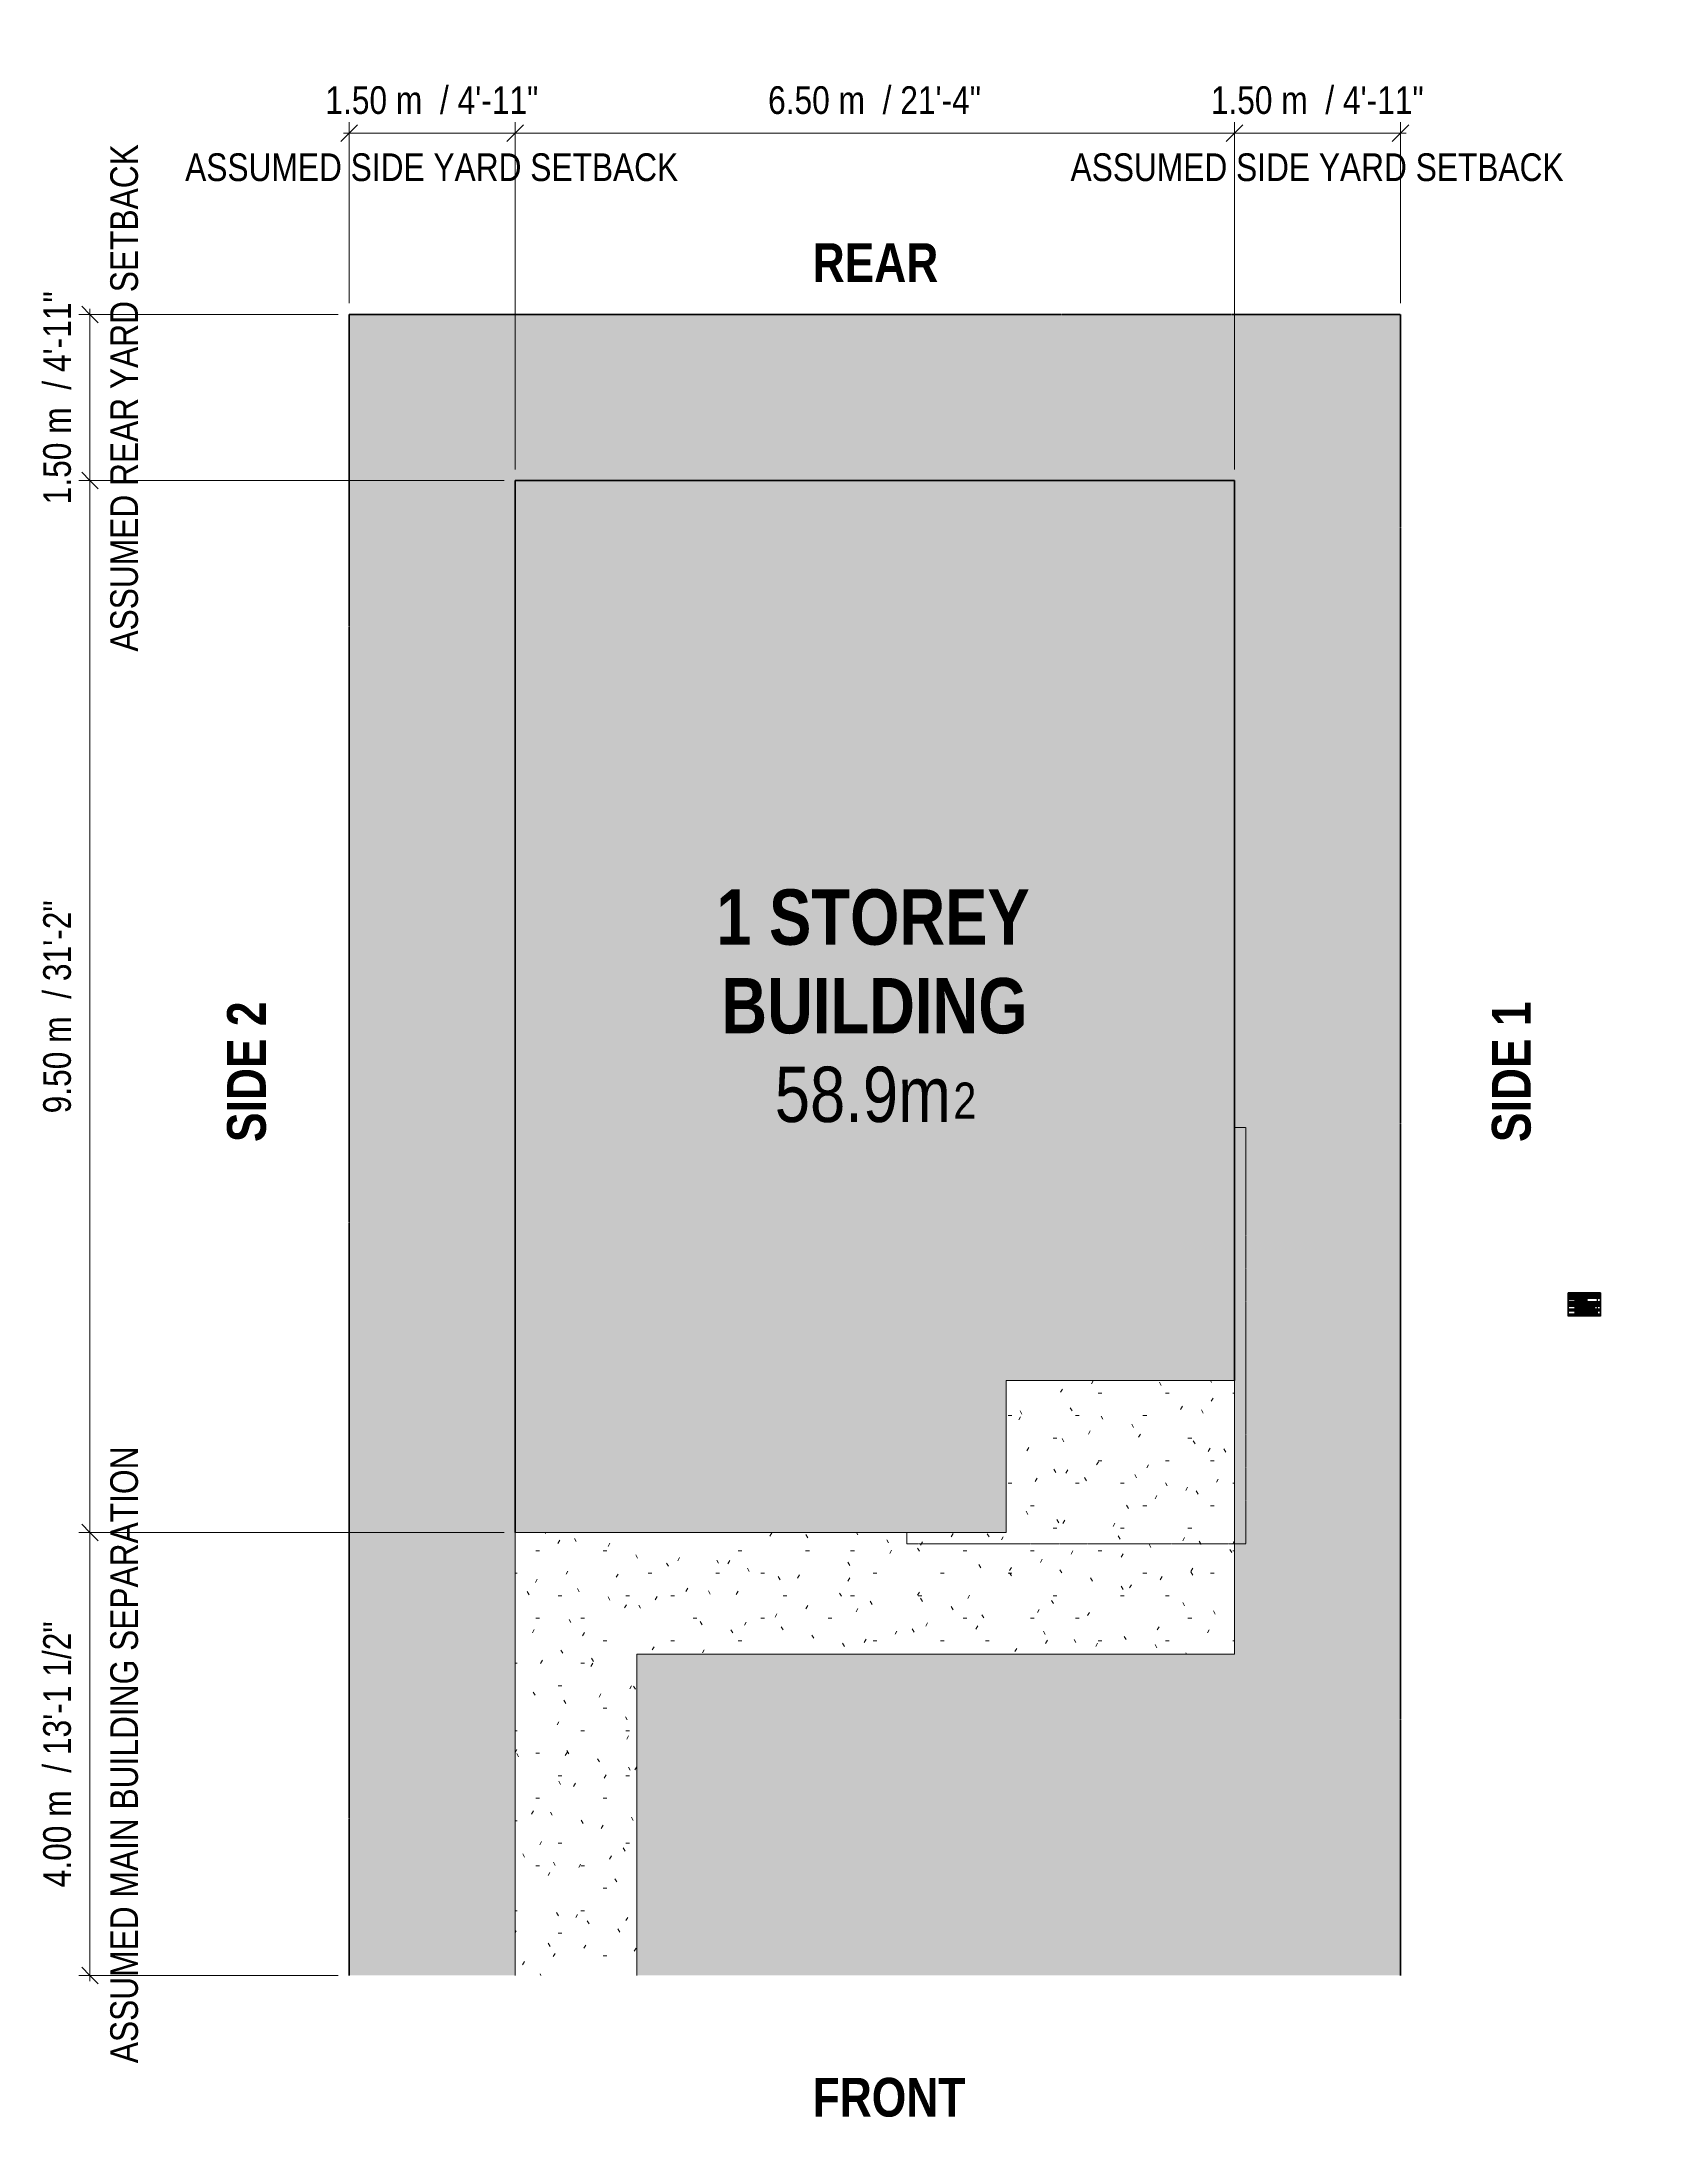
# Model space of a CAD drawing. Header units: millimetres. Extents: x -4868 to 25914, y -4791 to 14033.
# Drawn here: x 11261 to 25914, y -4791 to 14033 of the extents above; entities that cross this region are included whole.
import ezdxf

# ---------------------------------------------------------------- set-up
doc = ezdxf.new("R2010")
doc.units = ezdxf.units.MM
doc.linetypes.add('CMHC_Center - Large', pattern=[18, 9, -3, 3, -3])
doc.linetypes.add('CMHC_Dash - Small', pattern=[2, 1, -1])
for name, color, linetype, lineweight in [('A-ANNO-DIMS', 7, 'Continuous', 9), ('A-ANNO-DIMS-100', 7, 'Continuous', 9), ('A-DETL-GENF', 7, 'Continuous', 18), ('G-ANNO-TEXT', 7, 'Continuous', 9)]:
    doc.layers.add(name, color=color, linetype=linetype, lineweight=lineweight)
doc.layers.add('A-DETL', color=7, linetype='Continuous', lineweight=18, true_color=0x00a600)
doc.styles.add('Arial Narrow_3', font='ARIALN.TTF', dxfattribs={"height": 250})
doc.styles.add('Arial Narrow_4', font='ARIALN.TTF', dxfattribs={"height": 500})
doc.styles.add('Arial Narrow_5', font='ARIALN.TTF', dxfattribs={"height": 324.958529})
doc.styles.add('Arial Narrow_6', font='ARIALN.TTF', dxfattribs={"height": 2})
doc.styles.add('Arial Narrow_B_1', font='ARIALNB.TTF', dxfattribs={"height": 500})
doc.styles.add('Arial Narrow_B_2', font='ARIALNB.TTF', dxfattribs={"height": 350})
doc.styles.add('Arial Narrow_B_3', font='ARIALNB.TTF', dxfattribs={"height": 3.5})
doc.styles.add('Arial Narrow_B_4', font='ARIALNB.TTF', dxfattribs={"height": 2.5})
doc.styles.add('Arial Narrow_B_5', font='ARIALNB.TTF', dxfattribs={"height": 2})
doc.styles.add('Arial Narrow_B_6', font='ARIALNB.TTF', dxfattribs={"height": 1.299834})
doc.dimstyles.new('CMHC_Site', dxfattribs={"dimscale": 304.8, "dimtxt": 255.857743, "dimasz": 0.492126, "dimexe": 0.328084, "dimexo": 0.328084, "dimgap": 0.328084, "dimtad": 1, "dimlfac": 0.001, "dimrnd": 0.01, "dimzin": 0, "dimdsep": 46, "dimtxsty": 'Arial Narrow_3', "dimblk1": 'OBLIQUE', "dimblk2": 'OBLIQUE', "dimsah": 1, "dimcen": 0.09, "dimdle": 0.164042, "dimazin": 0, "dimtfac": 1, "dimtdec": 4, "dimtix": 1, "dimtmove": 0, "dimatfit": 3, "dimfxl": 1, "dimtvp": 1, "dimtolj": 1, "dimtzin": 0, "dimarcsym": 2})
doc.dimstyles.new('CMHC_Site__Black_', dxfattribs={"dimscale": 304.8, "dimtxt": 255.857743, "dimasz": 0.492126, "dimexe": 0.328084, "dimexo": 0.328084, "dimgap": 0.328084, "dimtad": 1, "dimlfac": 0.001, "dimrnd": 0.01, "dimzin": 0, "dimdsep": 46, "dimtxsty": 'Arial Narrow_3', "dimblk1": 'OBLIQUE', "dimblk2": 'OBLIQUE', "dimsah": 1, "dimcen": 0.09, "dimdle": 0.164042, "dimazin": 0, "dimtfac": 1, "dimtdec": 4, "dimtix": 1, "dimtmove": 0, "dimatfit": 3, "dimfxl": 1, "dimtvp": 1, "dimtolj": 1, "dimtzin": 0, "dimarcsym": 2})

# ---------------------------------------------------------------- blocks, each defined once
blk = doc.blocks.new('DIMBLOCK1-ADU-1 - SITE PLAN')
at = {"layer": 'A-ANNO-DIMS-100', "color": 1, "true_color": 0xff0000, "transparency": 16777216}
for p, q in [((14040, 13208), (13965, 13133)), ((13990, 13208), (15590, 13208)), ((14040, 13208), (14040, 13308)), ((14040, 13208), (14115, 13283)), ((14040, 13208), (14040, 11671)), ((15540, 13208), (15465, 13133)), ((15540, 13208), (15540, 13308)), ((15540, 13208), (15615, 13283)), ((15540, 13208), (15540, 10171))]:
    blk.add_line(p, q, dxfattribs=at)
at = {"layer": 'A-ANNO-DIMS-100', "color": 0, "transparency": 16777216, "char_height": 250, "attachment_point": 1, "line_spacing_factor": 0.974696, "style": 'Arial Narrow_3'}
for s, insert, width in [('1.50 m  / 4\'-11"', (13825, 13631), 2314.9), ('ASSUMED SIDE YARD SETBACK', (12558, 13025), 5355.96)]:
    blk.add_mtext(s, dxfattribs=dict(at, insert=insert, width=width))
blk = doc.blocks.new('_Oblique')
at = {"color": 0, "linetype": 'ByBlock', "lineweight": -2}
blk.add_line((-0.5, -0.5), (0.5, 0.5), dxfattribs=at)
blk = doc.blocks.new('DIMBLOCK2-ADU-1 - SITE PLAN')
at = {"layer": 'A-ANNO-DIMS-100', "color": 1, "true_color": 0xff0000, "transparency": 16777216}
for p, q in [((11698, 11571), (11598, 11571)), ((11698, 11571), (11623, 11646)), ((11698, 10021), (11698, 11621)), ((11698, 11571), (11773, 11496)), ((11698, 11571), (13940, 11571)), ((11698, 10071), (11598, 10071)), ((11698, 10071), (11623, 10146)), ((11698, 10071), (11773, 9996)), ((11698, 10071), (15440, 10071))]:
    blk.add_line(p, q, dxfattribs=at)
at = {"layer": 'A-ANNO-DIMS-100', "color": 0, "transparency": 16777216, "char_height": 250, "attachment_point": 1, "rotation": 90, "line_spacing_factor": 0.974696, "style": 'Arial Narrow_3'}
for s, insert, width in [('ASSUMED REAR YARD SETBACK', (11881, 8526), 5507.03), ('1.50 m  / 4\'-11"', (11275, 9856), 2314.9)]:
    blk.add_mtext(s, dxfattribs=dict(at, insert=insert, width=width))
blk = doc.blocks.new('DIMBLOCK3-ADU-1 - SITE PLAN')
at = {"layer": 'A-ANNO-DIMS-100', "color": 1, "true_color": 0xff0000, "transparency": 16777216}
for p, q in [((22040, 13208), (21965, 13133)), ((21990, 13208), (23590, 13208)), ((22040, 13208), (22040, 13308)), ((22040, 13208), (22115, 13283)), ((22040, 13208), (22040, 11998)), ((23540, 13208), (23465, 13133)), ((23540, 13208), (23540, 13308)), ((23540, 13208), (23615, 13283)), ((23540, 13208), (23540, 11671))]:
    blk.add_line(p, q, dxfattribs=at)
at = {"layer": 'A-ANNO-DIMS-100', "color": 0, "transparency": 16777216, "char_height": 250, "attachment_point": 1, "line_spacing_factor": 0.974696, "style": 'Arial Narrow_3'}
for s, insert, width in [('1.50 m  / 4\'-11"', (21825, 13631), 2314.9), ('ASSUMED SIDE YARD SETBACK', (20558, 13025), 5355.96)]:
    blk.add_mtext(s, dxfattribs=dict(at, insert=insert, width=width))
blk = doc.blocks.new('DIMBLOCK4-ADU-1 - SITE PLAN')
at = {"layer": 'A-ANNO-DIMS-100', "transparency": 16777216}
for p, q in [((15540, 13208), (15465, 13133)), ((15490, 13208), (22090, 13208)), ((15540, 13208), (15540, 13308)), ((15540, 13208), (15615, 13283)), ((15540, 13208), (15540, 10171)), ((22040, 13208), (21965, 13133)), ((22040, 13208), (22040, 13308)), ((22040, 13208), (22115, 13283)), ((22040, 13208), (22040, 10171))]:
    blk.add_line(p, q, dxfattribs=at)
at = {"layer": 'A-ANNO-DIMS-100', "color": 0, "transparency": 16777216, "insert": (17825, 13631), "char_height": 250, "width": 2314.9, "attachment_point": 1, "line_spacing_factor": 0.974696, "style": 'Arial Narrow_3'}
blk.add_mtext('6.50 m  / 21\'-4"', dxfattribs=at)
blk = doc.blocks.new('DIMBLOCK5-ADU-1 - SITE PLAN')
at = {"layer": 'A-ANNO-DIMS-100', "color": 1, "true_color": 0xff0000, "transparency": 16777216}
for p, q in [((11698, 571), (11598, 571)), ((11698, 571), (11623, 646)), ((11698, -3479), (11698, 621)), ((11698, 571), (11773, 496)), ((11698, 571), (15440, 571)), ((11698, -3429), (11623, -3354)), ((11698, -3429), (11598, -3429)), ((11698, -3429), (11773, -3504)), ((11698, -3429), (13940, -3429))]:
    blk.add_line(p, q, dxfattribs=at)
at = {"layer": 'A-ANNO-DIMS-100', "color": 0, "transparency": 16777216, "char_height": 250, "attachment_point": 1, "rotation": 90, "line_spacing_factor": 0.974696, "style": 'Arial Narrow_3'}
for s, insert, width in [('ASSUMED MAIN BUILDING SEPARATION', (11881, -4221), 6701.04), ('4.00 m  / 13\'-1 1/2"', (11275, -2633), 2889.97)]:
    blk.add_mtext(s, dxfattribs=dict(at, insert=insert, width=width))
blk = doc.blocks.new('DIMBLOCK6-ADU-1 - SITE PLAN')
at = {"layer": 'A-ANNO-DIMS-100', "transparency": 16777216}
for p, q in [((11698, 10071), (11598, 10071)), ((11698, 10071), (11623, 10146)), ((11698, 10121), (11698, 521)), ((11698, 10071), (11773, 9996)), ((11698, 10071), (15440, 10071)), ((11698, 571), (11598, 571)), ((11698, 571), (11623, 646)), ((11698, 571), (11773, 496)), ((11698, 571), (15440, 571))]:
    blk.add_line(p, q, dxfattribs=at)
at = {"layer": 'A-ANNO-DIMS-100', "color": 0, "transparency": 16777216, "insert": (11275, 4356), "char_height": 250, "width": 2314.9, "attachment_point": 1, "rotation": 90, "line_spacing_factor": 0.974696, "style": 'Arial Narrow_3'}
blk.add_mtext('9.50 m  / 31\'-2"', dxfattribs=at)

msp = doc.modelspace()

# ---------------------------------------------------------------- hatches: boundary and pattern name
at = {"layer": 'A-DETL-GENF', "lineweight": 9, "true_color": 0x808080}
h = msp.add_hatch(dxfattribs=at)
h.set_pattern_fill('FP_5', color=8, style=0, pattern_type=2)
h.set_pattern_definition([(0, (76075.79, 0), (812.8, 203.2), [33.528, -576.072, 33.528, -576.072, -3251.2]), (0, (76075.79, 0), (812.8, 203.2), [-1219.2, 33.528, -1185.672, 33.528, -576.072, -1422.4]), (0, (76075.79, 0), (812.8, 203.2), [-3048, 33.528, -372.872, 33.528, -982.472]), (120, (76380.59, 101.6), (-582.37636, 602.30545), [33.528, -576.072, 33.528, -576.072, -3251.2]), (120, (76380.59, 101.6), (-582.37636, 602.30545), [-1219.2, 33.528, -1185.672, 33.528, -576.072, -1422.4]), (120, (76380.59, 101.6), (-582.37636, 602.30545), [-3048, 33.528, -372.872, 33.528, -982.472]), (240, (76482.19, 508), (-230.42364, -805.50545), [33.528, -576.072, 33.528, -576.072, -3251.2]), (240, (76482.19, 508), (-230.42364, -805.50545), [-1219.2, 33.528, -1185.672, 33.528, -576.072, -1422.4]), (240, (76482.19, 508), (-230.42364, -805.50545), [-3048, 33.528, -372.872, 33.528, -982.472])])
h.paths.add_polyline_path([(15539.559, -3429.057), (16639.559, -3429.057), (16639.559, -529.057), (22039.559, -529.057), (22039.559, 1943.543), (19975.059, 1943.543), (19975.059, 570.943), (15539.559, 570.943), (15539.559, -3285.216)])

# ---------------------------------------------------------------- linework, layer by layer
at = {"layer": 'A-DETL', "color": 1, "linetype": 'CMHC_Center - Large', "lineweight": 100, "true_color": 0xff0000}
for p, q in [((14039.559, -3429.057), (14039.559, 11570.943)), ((14039.559, 11570.943), (23539.559, 11570.943)), ((23539.559, 11570.943), (23539.559, -3429.057))]:
    msp.add_line(p, q, dxfattribs=at)
at = {"layer": 'A-DETL', "color": 7, "lineweight": 70}
for p, q in [((22039.559, 10070.943), (15539.559, 10070.943)), ((15539.559, 10070.943), (15539.559, 570.943)), ((22039.559, 10070.943), (15539.559, 10070.943)), ((15539.559, 10070.943), (15539.559, 570.943)), ((22039.559, 1943.543), (22039.559, 10070.943)), ((22039.559, 1943.543), (22039.559, 10070.943))]:
    msp.add_line(p, q, dxfattribs=at)
at = {"layer": 'A-DETL', "color": 7, "linetype": 'CMHC_Dash - Small', "lineweight": 9}
for p, q in [((22141.159, 4229.543), (22039.559, 4229.543)), ((22141.159, 4229.543), (22141.159, 469.343)), ((19079.459, 469.343), (19079.459, 570.943)), ((19079.459, 469.343), (22141.159, 469.343)), ((22141.159, 469.343), (22039.559, 469.343))]:
    msp.add_line(p, q, dxfattribs=at)
at = {"layer": 'A-DETL', "color": 8, "lineweight": 9, "true_color": 0x808080}
for p, q in [((22039.559, 1943.543), (19975.059, 1943.543)), ((19975.059, 1943.543), (19975.059, 570.943)), ((22039.559, -529.057), (22039.559, 1943.543)), ((15539.559, 570.943), (15539.559, -3429.057)), ((16639.559, -3429.057), (16639.559, -529.057)), ((16639.559, -529.057), (22039.559, -529.057))]:
    msp.add_line(p, q, dxfattribs=at)
at = {"layer": 'A-DETL', "color": 7, "lineweight": 9}
msp.add_line((19975.059, 570.943), (15539.559, 570.943), dxfattribs=at)

# ---------------------------------------------------------------- texts
at = {"layer": 'G-ANNO-TEXT', "attachment_point": 1, "bg_fill": 3, "box_fill_scale": 1.25, "bg_fill_color": 256, "bg_fill_true_color": 13158600, "bg_fill_transparency": 0}
for s, insert, char_height, width, style in [('REAR', (18227.336, 12213.685), 350, 1386.91937, 'Arial Narrow_B_2'), ('1 STOREY', (17356.118, 6378.485), 500, 3487.34062, 'Arial Narrow_B_1'), ('BUILDING CODE DATA MATRIX', (25055.233, 2733.238), 3.5, 74.47677, 'Arial Narrow_B_3'), ('FRONT', (18227.336, -4353.626), 350, 1699.5775, 'Arial Narrow_B_2')]:
    msp.add_mtext(s, dxfattribs=dict(at, insert=insert, char_height=char_height, width=width, style=style))
at = {"layer": 'G-ANNO-TEXT', "char_height": 350, "width": 1555.27375, "attachment_point": 1, "rotation": 90, "style": 'Arial Narrow_B_2', "bg_fill": 3, "box_fill_scale": 1.25, "bg_fill_color": 256, "bg_fill_true_color": 13158600, "bg_fill_transparency": 0}
for s, insert in [('SIDE 2', (12936.858, 4097.016)), ('SIDE 1', (24364.839, 4097.016))]:
    msp.add_mtext(s, dxfattribs=dict(at, insert=insert))

# ---------------------------------------------------------------- dimensions: what is measured, and where the dimension line sits
at = {"layer": 'A-ANNO-DIMS', "color": 1, "true_color": 0xff0000}
for base, p1, p2, text, override, picture, middle in [((11697.808, 11570.943), (15539.559, 10070.943), (14039.559, 11570.943), '<>\\XASSUMED REAR YARD SETBACK', {"dimpost": '<> m', "dimfxl": 2121.320344}, 'DIMBLOCK2-ADU-1 - SITE PLAN', (11697.808, 10820.943)), ((11697.808, 570.943), (14039.559, -3429.057), (15539.559, 570.943), '<>\\XASSUMED MAIN BUILDING SEPARATION', {"dimpost": '<> m', "dimfxl": 4272.001873}, 'DIMBLOCK5-ADU-1 - SITE PLAN', (11697.808, -1429.057))]:
    dim = msp.add_linear_dim(base=base, p1=p1, p2=p2, angle=90, text=text, dimstyle='CMHC_Site', override=override, dxfattribs=at)
    dim.commit()
    dim.dimension.update_dxf_attribs({"geometry": picture, "text_midpoint": middle})
for base, p1, p2, override, picture, middle in [((15539.559, 13207.663), (14039.559, 11570.943), (15539.559, 10070.943), {"dimpost": '<> m', "dimfxl": 2121.320344}, 'DIMBLOCK1-ADU-1 - SITE PLAN', (14789.559, 13207.663)), ((23539.559, 13207.663), (22039.559, 11897.778), (23539.559, 11570.943), {"dimpost": '<> m', "dimfxl": 1535.194299}, 'DIMBLOCK3-ADU-1 - SITE PLAN', (22789.559, 13207.663))]:
    dim = msp.add_linear_dim(base=base, p1=p1, p2=p2, text='<>\\XASSUMED SIDE YARD SETBACK', dimstyle='CMHC_Site', override=override, dxfattribs=at)
    dim.commit()
    dim.dimension.update_dxf_attribs({"geometry": picture, "text_midpoint": middle})

# ---------------------------------------------------------------- next in the draw order: texts
at = {"layer": 'G-ANNO-TEXT', "insert": (17402.42, 5578.121), "char_height": 500, "width": 3383.12125, "attachment_point": 1, "style": 'Arial Narrow_B_1', "bg_fill": 3, "box_fill_scale": 1.25, "bg_fill_color": 256, "bg_fill_true_color": 13158600, "bg_fill_transparency": 0}
msp.add_mtext('BUILDING', dxfattribs=at)
at = {"layer": 'G-ANNO-TEXT', "insert": (25055.233, 2722.717), "char_height": 2.5, "width": 73.03373, "attachment_point": 1, "style": 'Arial Narrow_B_4'}
msp.add_mtext('PART 9 - HOUSING AND SMALL BUILDINGS', dxfattribs=at)

# ---------------------------------------------------------------- next in the draw order: dimensions: what is measured, and where the dimension line sits
at = {"layer": 'A-ANNO-DIMS'}
dim = msp.add_linear_dim(base=(22039.559, 13207.663), p1=(15539.559, 10070.943), p2=(22039.559, 10070.943), dimstyle='CMHC_Site__Black_', override={"dimpost": '<> m', "dimfxl": 6500}, dxfattribs=at)
dim.commit()
dim.dimension.update_dxf_attribs({"geometry": 'DIMBLOCK4-ADU-1 - SITE PLAN', "text_midpoint": (18789.559, 13469.498)})
dim = msp.add_linear_dim(base=(11697.808, 570.943), p1=(15539.559, 10070.943), p2=(15539.559, 570.943), angle=90, dimstyle='CMHC_Site__Black_', override={"dimpost": '<> m', "dimfxl": 9500}, dxfattribs=at)
dim.commit()
dim.dimension.update_dxf_attribs({"geometry": 'DIMBLOCK6-ADU-1 - SITE PLAN', "text_midpoint": (11435.974, 5320.943)})

# ---------------------------------------------------------------- next in the draw order: texts
at = {"layer": 'G-ANNO-TEXT', "attachment_point": 1, "bg_fill": 3, "box_fill_scale": 1.25, "bg_fill_color": 256, "bg_fill_true_color": 13158600, "bg_fill_transparency": 0}
for s, insert, char_height, width, style in [('58.9m', (17885.285, 4777.756), 500, 1956.1175, 'Arial Narrow_4'), ('BUILDING CODE VERSION', (25055.233, 2714.98), 2, 35.99577, 'Arial Narrow_B_5')]:
    msp.add_mtext(s, dxfattribs=dict(at, insert=insert, char_height=char_height, width=width, style=style))

# ---------------------------------------------------------------- next in the draw order: texts
for s, insert, char_height, width, style in [('2', (19499.243, 4634.097), 324.959, 256.54, 'Arial Narrow_5'), ('PROJECT TYPE', (25055.233, 2709.985), 2, 21.72573, 'Arial Narrow_B_5')]:
    msp.add_mtext(s, dxfattribs=dict(at, insert=insert, char_height=char_height, width=width, style=style))

# ---------------------------------------------------------------- next in the draw order: hatches: boundary and pattern name
at = {"layer": 'A-DETL-GENF', "lineweight": 9, "true_color": 0x808080}
h = msp.add_hatch(dxfattribs=at)
h.set_pattern_fill('FP_4', color=8, style=0, pattern_type=2)
h.set_pattern_definition([(90, (76075.79, 0), (-179.605, 179.605), [47.625, -311.585]), (45, (76075.79, 0), (-179.6051, 179.6051), [47.625, -206.375]), (135, (76075.79, 0), (-179.6051, -179.6051), [47.625, -206.375])])
h.paths.add_polyline_path([(23539.559, -3429.057), (23539.559, 11570.943), (14039.559, 11570.943), (14039.559, -3429.057), (15539.559, -3429.057), (15539.559, 10070.943), (22039.559, 10070.943), (22039.559, -529.057), (16639.559, -529.057), (16639.559, -3429.057), (22039.559, -3429.057)])
at = {"layer": 'A-DETL-GENF', "lineweight": 9, "true_color": 0xffffff}
msp.add_hatch(color=7, dxfattribs=at).paths.add_polyline_path([(15943.559, 570.943), (19975.059, 570.943), (19975.059, 1943.543), (22039.559, 1943.543), (22039.559, 10070.943), (15539.559, 10070.943), (15539.559, 570.943), (15825.559, 570.943)])

# ---------------------------------------------------------------- next in the draw order: texts
at = {"layer": 'G-ANNO-TEXT', "insert": (25055.233, 2690.004), "char_height": 2, "width": 55.31644, "attachment_point": 1, "style": 'Arial Narrow_B_5', "bg_fill": 3, "box_fill_scale": 1.25, "bg_fill_color": 256, "bg_fill_true_color": 13158600, "bg_fill_transparency": 0}
msp.add_mtext('SUPERIMPOSED MAJOR OCCUPANCIES', dxfattribs=at)

# ---------------------------------------------------------------- next in the draw order: texts
at = {"layer": 'G-ANNO-TEXT', "insert": (25055.233, 2685.009), "char_height": 2, "width": 26.53586, "attachment_point": 1, "style": 'Arial Narrow_B_5', "bg_fill": 3, "box_fill_scale": 1.25, "bg_fill_color": 256, "bg_fill_true_color": 13158600, "bg_fill_transparency": 0}
msp.add_mtext('BUILDING AREA (m', dxfattribs=at)

# ---------------------------------------------------------------- next in the draw order: texts
at = {"layer": 'G-ANNO-TEXT', "insert": (25077.128, 2684.434), "char_height": 1.29983, "width": 1.04219, "attachment_point": 1, "style": 'Arial Narrow_B_6', "bg_fill": 3, "box_fill_scale": 1.25, "bg_fill_color": 256, "bg_fill_true_color": 13158600, "bg_fill_transparency": 0}
msp.add_mtext('\\fArial Narrow|b1|i0|c0|p34|;2', dxfattribs=at)

# ---------------------------------------------------------------- next in the draw order: texts
at = {"layer": 'G-ANNO-TEXT', "insert": (25077.988, 2685.009), "char_height": 2, "width": 0.96203, "attachment_point": 1, "style": 'Arial Narrow_B_5', "bg_fill": 3, "box_fill_scale": 1.25, "bg_fill_color": 256, "bg_fill_true_color": 13158600, "bg_fill_transparency": 0}
msp.add_mtext('\\fArial Narrow|b1|i0|c0|p34|;)', dxfattribs=at)

# ---------------------------------------------------------------- next in the draw order: texts
at = {"layer": 'G-ANNO-TEXT', "insert": (25115.219, 2714.98), "char_height": 2, "width": 19.48101, "attachment_point": 1, "style": 'Arial Narrow_6', "bg_fill": 3, "box_fill_scale": 1.25, "bg_fill_color": 256, "bg_fill_true_color": 13158600, "bg_fill_transparency": 0}
msp.add_mtext('O.REG. 163/24', dxfattribs=at)

# ---------------------------------------------------------------- next in the draw order: texts
at = {"layer": 'G-ANNO-TEXT', "insert": (25115.219, 2709.984), "char_height": 2, "width": 29.98311, "attachment_point": 1, "style": 'Arial Narrow_6', "bg_fill": 3, "box_fill_scale": 1.25, "bg_fill_color": 256, "bg_fill_true_color": 13158600, "bg_fill_transparency": 0}
msp.add_mtext('NEW CONSTRUCTION', dxfattribs=at)

# ---------------------------------------------------------------- next in the draw order: texts
at = {"layer": 'G-ANNO-TEXT', "insert": (25115.219, 2705.613), "char_height": 2, "width": 129.23202, "attachment_point": 1, "style": 'Arial Narrow_6', "bg_fill": 3, "box_fill_scale": 1.25, "bg_fill_color": 256, "bg_fill_true_color": 13158600, "bg_fill_transparency": 0}
msp.add_mtext('CONSTRUCTION OF NEW ONE STOREY ACCESSORY DWELLING UNIT RESIDENTIAL BUILDING', dxfattribs=at)

# ---------------------------------------------------------------- next in the draw order: texts
at = {"layer": 'G-ANNO-TEXT', "insert": (25115.219, 2699.995), "char_height": 2, "width": 26.05484, "attachment_point": 1, "style": 'Arial Narrow_B_5', "bg_fill": 3, "box_fill_scale": 1.25, "bg_fill_color": 256, "bg_fill_true_color": 13158600, "bg_fill_transparency": 0}
msp.add_mtext('GROUP / DIVISION:', dxfattribs=at)

# ---------------------------------------------------------------- next in the draw order: texts
at = {"layer": 'G-ANNO-TEXT', "insert": (25115.219, 2694.999), "char_height": 2, "width": 2.00422, "attachment_point": 1, "style": 'Arial Narrow_6', "bg_fill": 3, "box_fill_scale": 1.25, "bg_fill_color": 256, "bg_fill_true_color": 13158600, "bg_fill_transparency": 0}
msp.add_mtext('C', dxfattribs=at)

# ---------------------------------------------------------------- next in the draw order: texts
at = {"layer": 'G-ANNO-TEXT', "insert": (25115.219, 2690.004), "char_height": 2, "width": 4.16878, "attachment_point": 1, "style": 'Arial Narrow_6', "bg_fill": 3, "box_fill_scale": 1.25, "bg_fill_color": 256, "bg_fill_true_color": 13158600, "bg_fill_transparency": 0}
msp.add_mtext('NO', dxfattribs=at)

# ---------------------------------------------------------------- next in the draw order: texts
at = {"layer": 'G-ANNO-TEXT', "insert": (25115.219, 2685.009), "char_height": 2, "width": 20.28269, "attachment_point": 1, "style": 'Arial Narrow_B_5', "bg_fill": 3, "box_fill_scale": 1.25, "bg_fill_color": 256, "bg_fill_true_color": 13158600, "bg_fill_transparency": 0}
msp.add_mtext('DESCRIPTION:', dxfattribs=at)

# ---------------------------------------------------------------- next in the draw order: texts
at = {"layer": 'G-ANNO-TEXT', "insert": (25115.219, 2680.012), "char_height": 2, "width": 29.98311, "attachment_point": 1, "style": 'Arial Narrow_6', "bg_fill": 3, "box_fill_scale": 1.25, "bg_fill_color": 256, "bg_fill_true_color": 13158600, "bg_fill_transparency": 0}
msp.add_mtext('NEW CONSTRUCTION', dxfattribs=at)

# ---------------------------------------------------------------- next in the draw order: texts
at = {"layer": 'G-ANNO-TEXT', "insert": (25115.219, 2674.976), "char_height": 2, "width": 20.92404, "attachment_point": 1, "style": 'Arial Narrow_B_5', "bg_fill": 3, "box_fill_scale": 1.25, "bg_fill_color": 256, "bg_fill_true_color": 13158600, "bg_fill_transparency": 0}
msp.add_mtext('FLOOR LEVEL:', dxfattribs=at)

# ---------------------------------------------------------------- next in the draw order: texts
at = {"layer": 'G-ANNO-TEXT', "insert": (25115.219, 2669.981), "char_height": 2, "width": 22.84809, "attachment_point": 1, "style": 'Arial Narrow_6', "bg_fill": 3, "box_fill_scale": 1.25, "bg_fill_color": 256, "bg_fill_true_color": 13158600, "bg_fill_transparency": 0}
msp.add_mtext('GROUND FLOOR', dxfattribs=at)

# ---------------------------------------------------------------- next in the draw order: texts
at = {"layer": 'G-ANNO-TEXT', "insert": (25115.219, 2659.99), "char_height": 2, "width": 13.70886, "attachment_point": 1, "style": 'Arial Narrow_B_5', "bg_fill": 3, "box_fill_scale": 1.25, "bg_fill_color": 256, "bg_fill_true_color": 13158600, "bg_fill_transparency": 0}
msp.add_mtext('TOTAL (m', dxfattribs=at)

# ---------------------------------------------------------------- next in the draw order: texts
at = {"layer": 'G-ANNO-TEXT', "insert": (25126.53, 2659.416), "char_height": 1.29983, "width": 1.04219, "attachment_point": 1, "style": 'Arial Narrow_B_6', "bg_fill": 3, "box_fill_scale": 1.25, "bg_fill_color": 256, "bg_fill_true_color": 13158600, "bg_fill_transparency": 0}
msp.add_mtext('\\fArial Narrow|b1|i0|c0|p34|;2', dxfattribs=at)

# ---------------------------------------------------------------- next in the draw order: texts
at = {"layer": 'G-ANNO-TEXT', "insert": (25127.39, 2659.99), "char_height": 2, "width": 1.92405, "attachment_point": 1, "style": 'Arial Narrow_B_5', "bg_fill": 3, "box_fill_scale": 1.25, "bg_fill_color": 256, "bg_fill_true_color": 13158600, "bg_fill_transparency": 0}
msp.add_mtext('):', dxfattribs=at)

# ---------------------------------------------------------------- next in the draw order: texts
at = {"layer": 'G-ANNO-TEXT', "insert": (25055.233, 2655.037), "char_height": 2, "width": 25.01265, "attachment_point": 1, "style": 'Arial Narrow_B_5', "bg_fill": 3, "box_fill_scale": 1.25, "bg_fill_color": 256, "bg_fill_true_color": 13158600, "bg_fill_transparency": 0}
msp.add_mtext('BUILDING HEIGHT', dxfattribs=at)

# ---------------------------------------------------------------- next in the draw order: texts
at = {"layer": 'G-ANNO-TEXT', "insert": (25055.233, 2650), "char_height": 2, "width": 32.14767, "attachment_point": 1, "style": 'Arial Narrow_B_5', "bg_fill": 3, "box_fill_scale": 1.25, "bg_fill_color": 256, "bg_fill_true_color": 13158600, "bg_fill_transparency": 0}
msp.add_mtext('*NUMBER OF STREETS', dxfattribs=at)

# ---------------------------------------------------------------- next in the draw order: texts
at = {"layer": 'G-ANNO-TEXT', "insert": (25055.233, 2645.005), "char_height": 2, "width": 28.94092, "attachment_point": 1, "style": 'Arial Narrow_B_5', "bg_fill": 3, "box_fill_scale": 1.25, "bg_fill_color": 256, "bg_fill_true_color": 13158600, "bg_fill_transparency": 0}
msp.add_mtext('SPRINKLER SYSTEM', dxfattribs=at)

# ---------------------------------------------------------------- next in the draw order: texts
at = {"layer": 'G-ANNO-TEXT', "insert": (25055.233, 2640.01), "char_height": 2, "width": 29.98311, "attachment_point": 1, "style": 'Arial Narrow_B_5', "bg_fill": 3, "box_fill_scale": 1.25, "bg_fill_color": 256, "bg_fill_true_color": 13158600, "bg_fill_transparency": 0}
msp.add_mtext('FIRE ALARM SYSTEM', dxfattribs=at)

# ---------------------------------------------------------------- next in the draw order: texts
at = {"layer": 'G-ANNO-TEXT', "insert": (25055.233, 2630.019), "char_height": 2, "width": 30.94514, "attachment_point": 1, "style": 'Arial Narrow_B_5', "bg_fill": 3, "box_fill_scale": 1.25, "bg_fill_color": 256, "bg_fill_true_color": 13158600, "bg_fill_transparency": 0}
msp.add_mtext('CONSTRUCTION TYPE', dxfattribs=at)

# ---------------------------------------------------------------- next in the draw order: texts
at = {"layer": 'G-ANNO-TEXT', "insert": (25055.233, 2620.029), "char_height": 2, "width": 37.43881, "attachment_point": 1, "style": 'Arial Narrow_B_5', "bg_fill": 3, "box_fill_scale": 1.25, "bg_fill_color": 256, "bg_fill_true_color": 13158600, "bg_fill_transparency": 0}
msp.add_mtext('POST-DISASTER BUILDING', dxfattribs=at)

# ---------------------------------------------------------------- next in the draw order: texts
at = {"layer": 'G-ANNO-TEXT', "insert": (25115.219, 2655.037), "char_height": 2, "width": 1.60337, "attachment_point": 1, "style": 'Arial Narrow_6', "bg_fill": 3, "box_fill_scale": 1.25, "bg_fill_color": 256, "bg_fill_true_color": 13158600, "bg_fill_transparency": 0}
msp.add_mtext('1', dxfattribs=at)

# ---------------------------------------------------------------- next in the draw order: texts
at = {"layer": 'G-ANNO-TEXT', "color": 1, "true_color": 0xff0000, "insert": (25115.219, 2649.999), "char_height": 2, "width": 5.69198, "attachment_point": 1, "style": 'Arial Narrow_6', "bg_fill": 3, "box_fill_scale": 1.25, "bg_fill_color": 256, "bg_fill_true_color": 13158600, "bg_fill_transparency": 0}
msp.add_mtext('TBC', dxfattribs=at)

# ---------------------------------------------------------------- next in the draw order: texts
at = {"layer": 'G-ANNO-TEXT', "color": 1, "true_color": 0xff0000, "insert": (25115.219, 2645.005), "char_height": 2, "width": 21.56539, "attachment_point": 1, "style": 'Arial Narrow_6', "bg_fill": 3, "box_fill_scale": 1.25, "bg_fill_color": 256, "bg_fill_true_color": 13158600, "bg_fill_transparency": 0}
msp.add_mtext('NOT REQUIRED', dxfattribs=at)

# ---------------------------------------------------------------- next in the draw order: texts
at = {"layer": 'G-ANNO-TEXT', "color": 1, "true_color": 0xff0000, "insert": (25115.219, 2640.01), "char_height": 2, "width": 21.56539, "attachment_point": 1, "style": 'Arial Narrow_6', "bg_fill": 3, "box_fill_scale": 1.25, "bg_fill_color": 256, "bg_fill_true_color": 13158600, "bg_fill_transparency": 0}
msp.add_mtext('NOT REQUIRED', dxfattribs=at)

# ---------------------------------------------------------------- next in the draw order: texts
at = {"layer": 'G-ANNO-TEXT', "insert": (25115.219, 2630.019), "char_height": 2, "width": 17.39662, "attachment_point": 1, "style": 'Arial Narrow_B_5', "bg_fill": 3, "box_fill_scale": 1.25, "bg_fill_color": 256, "bg_fill_true_color": 13158600, "bg_fill_transparency": 0}
msp.add_mtext('PERMITTED:', dxfattribs=at)

# ---------------------------------------------------------------- next in the draw order: texts
at = {"layer": 'G-ANNO-TEXT', "insert": (25115.219, 2625.024), "char_height": 2, "width": 16.99577, "attachment_point": 1, "style": 'Arial Narrow_B_5', "bg_fill": 3, "box_fill_scale": 1.25, "bg_fill_color": 256, "bg_fill_true_color": 13158600, "bg_fill_transparency": 0}
msp.add_mtext('PROPOSED:', dxfattribs=at)

# ---------------------------------------------------------------- next in the draw order: texts
at = {"layer": 'G-ANNO-TEXT', "color": 1, "true_color": 0xff0000, "insert": (25115.219, 2620.029), "char_height": 2, "width": 10.74261, "attachment_point": 1, "style": 'Arial Narrow_6', "bg_fill": 3, "box_fill_scale": 1.25, "bg_fill_color": 256, "bg_fill_true_color": 13158600, "bg_fill_transparency": 0}
msp.add_mtext('YES/NO', dxfattribs=at)

# ---------------------------------------------------------------- next in the draw order: texts
at = {"layer": 'G-ANNO-TEXT', "insert": (25115.219, 2615.033), "char_height": 2, "width": 20.92404, "attachment_point": 1, "style": 'Arial Narrow_B_5', "bg_fill": 3, "box_fill_scale": 1.25, "bg_fill_color": 256, "bg_fill_true_color": 13158600, "bg_fill_transparency": 0}
msp.add_mtext('FLOOR LEVEL:', dxfattribs=at)

# ---------------------------------------------------------------- next in the draw order: texts
at = {"layer": 'G-ANNO-TEXT', "color": 1, "true_color": 0xff0000, "insert": (25115.219, 2610.038), "char_height": 2, "width": 22.84809, "attachment_point": 1, "style": 'Arial Narrow_6', "bg_fill": 3, "box_fill_scale": 1.25, "bg_fill_color": 256, "bg_fill_true_color": 13158600, "bg_fill_transparency": 0}
msp.add_mtext('GROUND FLOOR', dxfattribs=at)

# ---------------------------------------------------------------- next in the draw order: texts
at = {"layer": 'G-ANNO-TEXT', "insert": (25055.233, 2590.015), "char_height": 2, "width": 32.94936, "attachment_point": 1, "style": 'Arial Narrow_B_5', "bg_fill": 3, "box_fill_scale": 1.25, "bg_fill_color": 256, "bg_fill_true_color": 13158600, "bg_fill_transparency": 0}
msp.add_mtext('BARRIER-FREE DESIGN', dxfattribs=at)

# ---------------------------------------------------------------- next in the draw order: texts
at = {"layer": 'G-ANNO-TEXT', "insert": (25055.233, 2585.019), "char_height": 2, "width": 38.16033, "attachment_point": 1, "style": 'Arial Narrow_B_5', "bg_fill": 3, "box_fill_scale": 1.25, "bg_fill_color": 256, "bg_fill_true_color": 13158600, "bg_fill_transparency": 0}
msp.add_mtext('HAZARDOUS SUBSTANCES', dxfattribs=at)

# ---------------------------------------------------------------- next in the draw order: texts
at = {"layer": 'G-ANNO-TEXT', "color": 1, "true_color": 0xff0000, "insert": (25115.219, 2585.019), "char_height": 2, "width": 4.16878, "attachment_point": 1, "style": 'Arial Narrow_6', "bg_fill": 3, "box_fill_scale": 1.25, "bg_fill_color": 256, "bg_fill_true_color": 13158600, "bg_fill_transparency": 0}
msp.add_mtext('NO', dxfattribs=at)

# ---------------------------------------------------------------- next in the draw order: texts
at = {"layer": 'G-ANNO-TEXT', "color": 1, "true_color": 0xff0000, "insert": (25115.219, 2590.015), "char_height": 2, "width": 14.83122, "attachment_point": 1, "style": 'Arial Narrow_6', "bg_fill": 3, "box_fill_scale": 1.25, "bg_fill_color": 256, "bg_fill_true_color": 13158600, "bg_fill_transparency": 0}
msp.add_mtext('REQUIRED', dxfattribs=at)

# ---------------------------------------------------------------- next in the draw order: texts
at = {"layer": 'G-ANNO-TEXT', "insert": (25055.233, 2580.024), "char_height": 2, "width": 55.47678, "attachment_point": 1, "style": 'Arial Narrow_B_5', "bg_fill": 3, "box_fill_scale": 1.25, "bg_fill_color": 256, "bg_fill_true_color": 13158600, "bg_fill_transparency": 0}
msp.add_mtext('REQUIRED FIRE RESISTANCE RATINGS ', dxfattribs=at)

# ---------------------------------------------------------------- next in the draw order: texts
at = {"layer": 'G-ANNO-TEXT', "insert": (25115.219, 2575.029), "char_height": 2, "width": 46.01686, "attachment_point": 1, "style": 'Arial Narrow_B_5', "bg_fill": 3, "box_fill_scale": 1.25, "bg_fill_color": 256, "bg_fill_true_color": 13158600, "bg_fill_transparency": 0}
msp.add_mtext('FLOORS EXCEPT CRAWLSPACE:', dxfattribs=at)

# ---------------------------------------------------------------- next in the draw order: texts
at = {"layer": 'G-ANNO-TEXT', "insert": (25055.233, 2570.033), "char_height": 2, "width": 32.62868, "attachment_point": 1, "style": 'Arial Narrow_B_5', "bg_fill": 3, "box_fill_scale": 1.25, "bg_fill_color": 256, "bg_fill_true_color": 13158600, "bg_fill_transparency": 0}
msp.add_mtext('*SPATIAL SEPARATION', dxfattribs=at)

# ---------------------------------------------------------------- next in the draw order: texts
at = {"layer": 'G-ANNO-TEXT', "insert": (25115.219, 2570.033), "char_height": 2, "width": 9.13924, "attachment_point": 1, "style": 'Arial Narrow_B_5', "bg_fill": 3, "box_fill_scale": 1.25, "bg_fill_color": 256, "bg_fill_true_color": 13158600, "bg_fill_transparency": 0}
msp.add_mtext('WALL:', dxfattribs=at)

# ---------------------------------------------------------------- next in the draw order: texts
at = {"layer": 'G-ANNO-TEXT', "insert": (25115.219, 2565.038), "char_height": 2, "width": 9.70042, "attachment_point": 1, "style": 'Arial Narrow_6', "bg_fill": 3, "box_fill_scale": 1.25, "bg_fill_color": 256, "bg_fill_true_color": 13158600, "bg_fill_transparency": 0}
msp.add_mtext('FRONT', dxfattribs=at)

# ---------------------------------------------------------------- next in the draw order: texts
at = {"layer": 'G-ANNO-TEXT', "insert": (25115.219, 2560.041), "char_height": 2, "width": 7.85654, "attachment_point": 1, "style": 'Arial Narrow_6', "bg_fill": 3, "box_fill_scale": 1.25, "bg_fill_color": 256, "bg_fill_true_color": 13158600, "bg_fill_transparency": 0}
msp.add_mtext('REAR', dxfattribs=at)

# ---------------------------------------------------------------- next in the draw order: texts
at = {"layer": 'G-ANNO-TEXT', "insert": (25115.219, 2555.004), "char_height": 2, "width": 9.05907, "attachment_point": 1, "style": 'Arial Narrow_6', "bg_fill": 3, "box_fill_scale": 1.25, "bg_fill_color": 256, "bg_fill_true_color": 13158600, "bg_fill_transparency": 0}
msp.add_mtext('SIDE 1', dxfattribs=at)

# ---------------------------------------------------------------- next in the draw order: texts
at = {"layer": 'G-ANNO-TEXT', "insert": (25115.219, 2550.009), "char_height": 2, "width": 9.05907, "attachment_point": 1, "style": 'Arial Narrow_6', "bg_fill": 3, "box_fill_scale": 1.25, "bg_fill_color": 256, "bg_fill_true_color": 13158600, "bg_fill_transparency": 0}
msp.add_mtext('SIDE 2', dxfattribs=at)

# ---------------------------------------------------------------- next in the draw order: texts
at = {"layer": 'G-ANNO-TEXT', "insert": (25055.233, 2545.015), "char_height": 2, "width": 51.54851, "attachment_point": 1, "style": 'Arial Narrow_B_5', "bg_fill": 3, "box_fill_scale": 1.25, "bg_fill_color": 256, "bg_fill_true_color": 13158600, "bg_fill_transparency": 0}
msp.add_mtext('PLUMBING FIXTURE REQUIREMENTS', dxfattribs=at)

# ---------------------------------------------------------------- next in the draw order: texts
at = {"layer": 'G-ANNO-TEXT', "insert": (25145.233, 2570.033), "char_height": 2, "width": 18.67932, "attachment_point": 1, "style": 'Arial Narrow_B_5', "bg_fill": 3, "box_fill_scale": 1.25, "bg_fill_color": 256, "bg_fill_true_color": 13158600, "bg_fill_transparency": 0}
msp.add_mtext('EBF AREA (m', dxfattribs=at)

# ---------------------------------------------------------------- next in the draw order: texts
at = {"layer": 'G-ANNO-TEXT', "insert": (25160.644, 2569.459), "char_height": 1.29983, "width": 1.04219, "attachment_point": 1, "style": 'Arial Narrow_B_6', "bg_fill": 3, "box_fill_scale": 1.25, "bg_fill_color": 256, "bg_fill_true_color": 13158600, "bg_fill_transparency": 0}
msp.add_mtext('\\fArial Narrow|b1|i0|c0|p34|;2', dxfattribs=at)

# ---------------------------------------------------------------- next in the draw order: texts
at = {"layer": 'G-ANNO-TEXT', "insert": (25161.504, 2570.033), "char_height": 2, "width": 1.92405, "attachment_point": 1, "style": 'Arial Narrow_B_5', "bg_fill": 3, "box_fill_scale": 1.25, "bg_fill_color": 256, "bg_fill_true_color": 13158600, "bg_fill_transparency": 0}
msp.add_mtext('):', dxfattribs=at)

# ---------------------------------------------------------------- next in the draw order: texts
at = {"layer": 'G-ANNO-TEXT', "insert": (25145.233, 2565.038), "char_height": 2, "width": 5.61181, "attachment_point": 1, "style": 'Arial Narrow_6', "bg_fill": 3, "box_fill_scale": 1.25, "bg_fill_color": 256, "bg_fill_true_color": 13158600, "bg_fill_transparency": 0}
msp.add_mtext('21.0', dxfattribs=at)

# ---------------------------------------------------------------- next in the draw order: texts
at = {"layer": 'G-ANNO-TEXT', "insert": (25145.233, 2560.043), "char_height": 2, "width": 5.61181, "attachment_point": 1, "style": 'Arial Narrow_6', "bg_fill": 3, "box_fill_scale": 1.25, "bg_fill_color": 256, "bg_fill_true_color": 13158600, "bg_fill_transparency": 0}
msp.add_mtext('21.0', dxfattribs=at)

# ---------------------------------------------------------------- next in the draw order: texts
at = {"layer": 'G-ANNO-TEXT', "insert": (25145.233, 2555.005), "char_height": 2, "width": 5.61181, "attachment_point": 1, "style": 'Arial Narrow_6', "bg_fill": 3, "box_fill_scale": 1.25, "bg_fill_color": 256, "bg_fill_true_color": 13158600, "bg_fill_transparency": 0}
msp.add_mtext('21.6', dxfattribs=at)

# ---------------------------------------------------------------- next in the draw order: texts
at = {"layer": 'G-ANNO-TEXT', "insert": (25145.233, 2550.01), "char_height": 2, "width": 5.61181, "attachment_point": 1, "style": 'Arial Narrow_6', "bg_fill": 3, "box_fill_scale": 1.25, "bg_fill_color": 256, "bg_fill_true_color": 13158600, "bg_fill_transparency": 0}
msp.add_mtext('24.9', dxfattribs=at)

# ---------------------------------------------------------------- next in the draw order: texts
at = {"layer": 'G-ANNO-TEXT', "char_height": 2, "attachment_point": 1, "style": 'Arial Narrow_B_5', "bg_fill": 3, "box_fill_scale": 1.25, "bg_fill_color": 256, "bg_fill_true_color": 13158600, "bg_fill_transparency": 0}
for s, insert, width in [('NOTES', (25055.233, 2538.784), 9.78059), ('RATING:', (25175.204, 2580.024), 11.70464)]:
    msp.add_mtext(s, dxfattribs=dict(at, insert=insert, width=width))

# ---------------------------------------------------------------- next in the draw order: texts
at = {"layer": 'G-ANNO-TEXT', "color": 1, "true_color": 0xff0000, "insert": (25175.204, 2575.029), "char_height": 2, "width": 4.72996, "attachment_point": 1, "style": 'Arial Narrow_6', "bg_fill": 3, "box_fill_scale": 1.25, "bg_fill_color": 256, "bg_fill_true_color": 13158600, "bg_fill_transparency": 0}
msp.add_mtext('N/A', dxfattribs=at)

# ---------------------------------------------------------------- next in the draw order: texts
at = {"layer": 'G-ANNO-TEXT', "insert": (25175.204, 2570.033), "char_height": 2, "width": 9.94093, "attachment_point": 1, "style": 'Arial Narrow_B_5', "bg_fill": 3, "box_fill_scale": 1.25, "bg_fill_color": 256, "bg_fill_true_color": 13158600, "bg_fill_transparency": 0}
msp.add_mtext('LD (m):', dxfattribs=at)

# ---------------------------------------------------------------- next in the draw order: texts
at = {"layer": 'G-ANNO-TEXT', "color": 1, "true_color": 0xff0000, "insert": (25175.204, 2565.038), "char_height": 2, "width": 4.00844, "attachment_point": 1, "style": 'Arial Narrow_6', "bg_fill": 3, "box_fill_scale": 1.25, "bg_fill_color": 256, "bg_fill_true_color": 13158600, "bg_fill_transparency": 0}
msp.add_mtext('4.0', dxfattribs=at)

# ---------------------------------------------------------------- next in the draw order: texts
at = {"layer": 'G-ANNO-TEXT', "color": 1, "true_color": 0xff0000, "insert": (25175.204, 2560.043), "char_height": 2, "width": 4.00844, "attachment_point": 1, "style": 'Arial Narrow_6', "bg_fill": 3, "box_fill_scale": 1.25, "bg_fill_color": 256, "bg_fill_true_color": 13158600, "bg_fill_transparency": 0}
msp.add_mtext('1.5', dxfattribs=at)

# ---------------------------------------------------------------- next in the draw order: texts
at = {"layer": 'G-ANNO-TEXT', "color": 1, "true_color": 0xff0000, "insert": (25175.204, 2555.005), "char_height": 2, "width": 4.00844, "attachment_point": 1, "style": 'Arial Narrow_6', "bg_fill": 3, "box_fill_scale": 1.25, "bg_fill_color": 256, "bg_fill_true_color": 13158600, "bg_fill_transparency": 0}
msp.add_mtext('1.5', dxfattribs=at)

# ---------------------------------------------------------------- next in the draw order: texts
at = {"layer": 'G-ANNO-TEXT', "color": 1, "true_color": 0xff0000, "insert": (25175.204, 2550.01), "char_height": 2, "width": 4.00844, "attachment_point": 1, "style": 'Arial Narrow_6', "bg_fill": 3, "box_fill_scale": 1.25, "bg_fill_color": 256, "bg_fill_true_color": 13158600, "bg_fill_transparency": 0}
msp.add_mtext('1.5', dxfattribs=at)

# ---------------------------------------------------------------- next in the draw order: texts
at = {"layer": 'G-ANNO-TEXT', "insert": (25190.232, 2580.024), "char_height": 2, "width": 36.23627, "attachment_point": 1, "style": 'Arial Narrow_B_5', "bg_fill": 3, "box_fill_scale": 1.25, "bg_fill_color": 256, "bg_fill_true_color": 13158600, "bg_fill_transparency": 0}
msp.add_mtext('SUPPORTING ASSEMBLY:', dxfattribs=at)

# ---------------------------------------------------------------- next in the draw order: texts
at = {"layer": 'G-ANNO-TEXT', "color": 1, "true_color": 0xff0000, "insert": (25190.232, 2575.029), "char_height": 2, "width": 4.72996, "attachment_point": 1, "style": 'Arial Narrow_6', "bg_fill": 3, "box_fill_scale": 1.25, "bg_fill_color": 256, "bg_fill_true_color": 13158600, "bg_fill_transparency": 0}
msp.add_mtext('N/A', dxfattribs=at)

# ---------------------------------------------------------------- next in the draw order: texts
at = {"layer": 'G-ANNO-TEXT', "insert": (25190.232, 2570.033), "char_height": 2, "width": 25.25316, "attachment_point": 1, "style": 'Arial Narrow_B_5', "bg_fill": 3, "box_fill_scale": 1.25, "bg_fill_color": 256, "bg_fill_true_color": 13158600, "bg_fill_transparency": 0}
msp.add_mtext('% OPENINGS MAX', dxfattribs=at)

# ---------------------------------------------------------------- next in the draw order: texts
at = {"layer": 'G-ANNO-TEXT', "color": 1, "true_color": 0xff0000, "insert": (25190.232, 2565.038), "char_height": 2, "width": 5.69198, "attachment_point": 1, "style": 'Arial Narrow_6', "bg_fill": 3, "box_fill_scale": 1.25, "bg_fill_color": 256, "bg_fill_true_color": 13158600, "bg_fill_transparency": 0}
msp.add_mtext('45%', dxfattribs=at)

# ---------------------------------------------------------------- next in the draw order: texts
at = {"layer": 'G-ANNO-TEXT', "color": 1, "true_color": 0xff0000, "insert": (25190.232, 2560.043), "char_height": 2, "width": 4.08861, "attachment_point": 1, "style": 'Arial Narrow_6', "bg_fill": 3, "box_fill_scale": 1.25, "bg_fill_color": 256, "bg_fill_true_color": 13158600, "bg_fill_transparency": 0}
msp.add_mtext('9%', dxfattribs=at)

# ---------------------------------------------------------------- next in the draw order: texts
at = {"layer": 'G-ANNO-TEXT', "color": 1, "true_color": 0xff0000, "insert": (25190.232, 2555.005), "char_height": 2, "width": 4.08861, "attachment_point": 1, "style": 'Arial Narrow_6', "bg_fill": 3, "box_fill_scale": 1.25, "bg_fill_color": 256, "bg_fill_true_color": 13158600, "bg_fill_transparency": 0}
msp.add_mtext('9%', dxfattribs=at)

# ---------------------------------------------------------------- next in the draw order: texts
at = {"layer": 'G-ANNO-TEXT', "color": 1, "true_color": 0xff0000, "insert": (25190.232, 2550.01), "char_height": 2, "width": 4.08861, "attachment_point": 1, "style": 'Arial Narrow_6', "bg_fill": 3, "box_fill_scale": 1.25, "bg_fill_color": 256, "bg_fill_true_color": 13158600, "bg_fill_transparency": 0}
msp.add_mtext('9%', dxfattribs=at)

# ---------------------------------------------------------------- next in the draw order: texts
at = {"layer": 'G-ANNO-TEXT', "insert": (25115.219, 2538.784), "char_height": 2, "width": 199.62019, "attachment_point": 1, "style": 'Arial Narrow_6', "bg_fill": 3, "box_fill_scale": 1.25, "bg_fill_color": 256, "bg_fill_true_color": 13158600, "bg_fill_transparency": 0}
msp.add_mtext('01 ALL REFERENCES ARE TO DIVISION B OF THE ONTARIO BUILDING CODE UNLESS PRECEDED BY [A] FOR DIVISION A AND [C] FOR DIVISION C.', dxfattribs=at)

# ---------------------------------------------------------------- next in the draw order: texts
at = {"layer": 'G-ANNO-TEXT', "color": 1, "true_color": 0xff0000, "insert": (25115.219, 2533.787), "char_height": 2, "width": 41.0464, "attachment_point": 1, "style": 'Arial Narrow_6', "bg_fill": 3, "box_fill_scale": 1.25, "bg_fill_color": 256, "bg_fill_true_color": 13158600, "bg_fill_transparency": 0}
msp.add_mtext('02 ADDITIONAL NOTES HERE.', dxfattribs=at)

# ---------------------------------------------------------------- next in the draw order: texts
at = {"layer": 'G-ANNO-TEXT', "insert": (25216.224, 2570.033), "char_height": 2, "width": 18.03797, "attachment_point": 1, "style": 'Arial Narrow_B_5', "bg_fill": 3, "box_fill_scale": 1.25, "bg_fill_color": 256, "bg_fill_true_color": 13158600, "bg_fill_transparency": 0}
msp.add_mtext('% PROVIDED', dxfattribs=at)

# ---------------------------------------------------------------- next in the draw order: texts
at = {"layer": 'G-ANNO-TEXT', "color": 1, "true_color": 0xff0000, "insert": (25216.224, 2565.038), "char_height": 2, "width": 8.09704, "attachment_point": 1, "style": 'Arial Narrow_6', "bg_fill": 3, "box_fill_scale": 1.25, "bg_fill_color": 256, "bg_fill_true_color": 13158600, "bg_fill_transparency": 0}
msp.add_mtext('21.9%', dxfattribs=at)

# ---------------------------------------------------------------- next in the draw order: texts
at = {"layer": 'G-ANNO-TEXT', "color": 1, "true_color": 0xff0000, "insert": (25216.224, 2560.043), "char_height": 2, "width": 6.49367, "attachment_point": 1, "style": 'Arial Narrow_6', "bg_fill": 3, "box_fill_scale": 1.25, "bg_fill_color": 256, "bg_fill_true_color": 13158600, "bg_fill_transparency": 0}
msp.add_mtext('6.7%', dxfattribs=at)

# ---------------------------------------------------------------- next in the draw order: texts
at = {"layer": 'G-ANNO-TEXT', "color": 1, "true_color": 0xff0000, "insert": (25216.224, 2555.005), "char_height": 2, "width": 6.49367, "attachment_point": 1, "style": 'Arial Narrow_6', "bg_fill": 3, "box_fill_scale": 1.25, "bg_fill_color": 256, "bg_fill_true_color": 13158600, "bg_fill_transparency": 0}
msp.add_mtext('8.8%', dxfattribs=at)

# ---------------------------------------------------------------- next in the draw order: texts
at = {"layer": 'G-ANNO-TEXT', "color": 1, "true_color": 0xff0000, "insert": (25216.224, 2550.01), "char_height": 2, "width": 6.49367, "attachment_point": 1, "style": 'Arial Narrow_6', "bg_fill": 3, "box_fill_scale": 1.25, "bg_fill_color": 256, "bg_fill_true_color": 13158600, "bg_fill_transparency": 0}
msp.add_mtext('7.6%', dxfattribs=at)

# ---------------------------------------------------------------- next in the draw order: texts
at = {"layer": 'G-ANNO-TEXT', "insert": (25235.232, 2570.033), "char_height": 2, "width": 11.70464, "attachment_point": 1, "style": 'Arial Narrow_B_5', "bg_fill": 3, "box_fill_scale": 1.25, "bg_fill_color": 256, "bg_fill_true_color": 13158600, "bg_fill_transparency": 0}
msp.add_mtext('RATING:', dxfattribs=at)

# ---------------------------------------------------------------- next in the draw order: texts
at = {"layer": 'G-ANNO-TEXT', "color": 1, "true_color": 0xff0000, "insert": (25235.232, 2565.038), "char_height": 2, "width": 4.72996, "attachment_point": 1, "style": 'Arial Narrow_6', "bg_fill": 3, "box_fill_scale": 1.25, "bg_fill_color": 256, "bg_fill_true_color": 13158600, "bg_fill_transparency": 0}
msp.add_mtext('N/A', dxfattribs=at)

# ---------------------------------------------------------------- next in the draw order: texts
at = {"layer": 'G-ANNO-TEXT', "color": 1, "true_color": 0xff0000, "insert": (25235.232, 2560.043), "char_height": 2, "width": 4.72996, "attachment_point": 1, "style": 'Arial Narrow_6', "bg_fill": 3, "box_fill_scale": 1.25, "bg_fill_color": 256, "bg_fill_true_color": 13158600, "bg_fill_transparency": 0}
msp.add_mtext('N/A', dxfattribs=at)

# ---------------------------------------------------------------- next in the draw order: texts
at = {"layer": 'G-ANNO-TEXT', "color": 1, "true_color": 0xff0000, "insert": (25235.232, 2555.005), "char_height": 2, "width": 4.72996, "attachment_point": 1, "style": 'Arial Narrow_6', "bg_fill": 3, "box_fill_scale": 1.25, "bg_fill_color": 256, "bg_fill_true_color": 13158600, "bg_fill_transparency": 0}
msp.add_mtext('N/A', dxfattribs=at)

# ---------------------------------------------------------------- next in the draw order: texts
at = {"layer": 'G-ANNO-TEXT', "color": 1, "true_color": 0xff0000, "insert": (25235.232, 2550.01), "char_height": 2, "width": 4.72996, "attachment_point": 1, "style": 'Arial Narrow_6', "bg_fill": 3, "box_fill_scale": 1.25, "bg_fill_color": 256, "bg_fill_true_color": 13158600, "bg_fill_transparency": 0}
msp.add_mtext('N/A', dxfattribs=at)

# ---------------------------------------------------------------- next in the draw order: texts
at = {"layer": 'G-ANNO-TEXT', "insert": (25262.703, 2570.033), "char_height": 2, "width": 31.90716, "attachment_point": 1, "style": 'Arial Narrow_B_5', "bg_fill": 3, "box_fill_scale": 1.25, "bg_fill_color": 256, "bg_fill_true_color": 13158600, "bg_fill_transparency": 0}
msp.add_mtext('CONSTRUCTION TYPE:', dxfattribs=at)

# ---------------------------------------------------------------- next in the draw order: texts
at = {"layer": 'G-ANNO-TEXT', "color": 1, "true_color": 0xff0000, "insert": (25262.703, 2565.037), "char_height": 2, "width": 20.36286, "attachment_point": 1, "style": 'Arial Narrow_6', "bg_fill": 3, "box_fill_scale": 1.25, "bg_fill_color": 256, "bg_fill_true_color": 13158600, "bg_fill_transparency": 0}
msp.add_mtext('COMBUSTIBLE', dxfattribs=at)

# ---------------------------------------------------------------- next in the draw order: texts
at = {"layer": 'G-ANNO-TEXT', "color": 1, "true_color": 0xff0000, "insert": (25262.703, 2560.041), "char_height": 2, "width": 20.36286, "attachment_point": 1, "style": 'Arial Narrow_6', "bg_fill": 3, "box_fill_scale": 1.25, "bg_fill_color": 256, "bg_fill_true_color": 13158600, "bg_fill_transparency": 0}
msp.add_mtext('COMBUSTIBLE', dxfattribs=at)

# ---------------------------------------------------------------- next in the draw order: texts
at = {"layer": 'G-ANNO-TEXT', "insert": (25145.233, 2655.036), "char_height": 2, "width": 35.11391, "attachment_point": 1, "style": 'Arial Narrow_6', "bg_fill": 3, "box_fill_scale": 1.25, "bg_fill_color": 256, "bg_fill_true_color": 13158600, "bg_fill_transparency": 0}
msp.add_mtext('STOREYS ABOVE GRADE', dxfattribs=at)
at = {"layer": 'G-ANNO-TEXT', "color": 1, "true_color": 0xff0000, "insert": (25262.703, 2555.004), "char_height": 2, "width": 20.36286, "attachment_point": 1, "style": 'Arial Narrow_6', "bg_fill": 3, "box_fill_scale": 1.25, "bg_fill_color": 256, "bg_fill_true_color": 13158600, "bg_fill_transparency": 0}
msp.add_mtext('COMBUSTIBLE', dxfattribs=at)

# ---------------------------------------------------------------- next in the draw order: texts
at = {"layer": 'G-ANNO-TEXT', "insert": (25145.233, 2645.005), "char_height": 2, "width": 21.08438, "attachment_point": 1, "style": 'Arial Narrow_6', "bg_fill": 3, "box_fill_scale": 1.25, "bg_fill_color": 256, "bg_fill_true_color": 13158600, "bg_fill_transparency": 0}
msp.add_mtext('PROVIDED: N/A', dxfattribs=at)
at = {"layer": 'G-ANNO-TEXT', "color": 1, "true_color": 0xff0000, "insert": (25262.703, 2550.009), "char_height": 2, "width": 20.36286, "attachment_point": 1, "style": 'Arial Narrow_6', "bg_fill": 3, "box_fill_scale": 1.25, "bg_fill_color": 256, "bg_fill_true_color": 13158600, "bg_fill_transparency": 0}
msp.add_mtext('COMBUSTIBLE', dxfattribs=at)

# ---------------------------------------------------------------- next in the draw order: texts
at = {"layer": 'G-ANNO-TEXT', "char_height": 2, "attachment_point": 1, "bg_fill": 3, "box_fill_scale": 1.25, "bg_fill_color": 256, "bg_fill_true_color": 13158600, "bg_fill_transparency": 0}
for s, insert, width, style in [('TYPE PROVIDED: N/A', (25145.233, 2640.01), 29.42193, 'Arial Narrow_6'), ('CLADDING TYPE:', (25292.717, 2570.033), 24.05063, 'Arial Narrow_B_5')]:
    msp.add_mtext(s, dxfattribs=dict(at, insert=insert, width=width, style=style))

# ---------------------------------------------------------------- next in the draw order: texts
at = {"layer": 'G-ANNO-TEXT', "color": 1, "true_color": 0xff0000, "char_height": 2, "width": 20.36286, "attachment_point": 1, "style": 'Arial Narrow_6', "bg_fill": 3, "box_fill_scale": 1.25, "bg_fill_color": 256, "bg_fill_true_color": 13158600, "bg_fill_transparency": 0}
for insert in [(25145.233, 2630.018), (25292.717, 2565.037)]:
    msp.add_mtext('COMBUSTIBLE', dxfattribs=dict(at, insert=insert))

# ---------------------------------------------------------------- next in the draw order: texts
for insert in [(25145.233, 2625.023), (25292.717, 2560.041)]:
    msp.add_mtext('COMBUSTIBLE', dxfattribs=dict(at, insert=insert))

# ---------------------------------------------------------------- next in the draw order: texts
at = {"layer": 'G-ANNO-TEXT', "insert": (25145.233, 2615.033), "char_height": 2, "width": 8.9789, "attachment_point": 1, "style": 'Arial Narrow_B_5', "bg_fill": 3, "box_fill_scale": 1.25, "bg_fill_color": 256, "bg_fill_true_color": 13158600, "bg_fill_transparency": 0}
msp.add_mtext('UNIT #', dxfattribs=at)
at = {"layer": 'G-ANNO-TEXT', "color": 1, "true_color": 0xff0000, "insert": (25292.717, 2555.004), "char_height": 2, "width": 20.36286, "attachment_point": 1, "style": 'Arial Narrow_6', "bg_fill": 3, "box_fill_scale": 1.25, "bg_fill_color": 256, "bg_fill_true_color": 13158600, "bg_fill_transparency": 0}
msp.add_mtext('COMBUSTIBLE', dxfattribs=at)

# ---------------------------------------------------------------- next in the draw order: texts
at = {"layer": 'G-ANNO-TEXT', "color": 1, "true_color": 0xff0000, "char_height": 2, "attachment_point": 1, "style": 'Arial Narrow_6', "bg_fill": 3, "box_fill_scale": 1.25, "bg_fill_color": 256, "bg_fill_true_color": 13158600, "bg_fill_transparency": 0}
for s, insert, width in [('UNIT 1', (25145.233, 2610.037), 8.9789), ('COMBUSTIBLE', (25292.717, 2550.009), 20.36286)]:
    msp.add_mtext(s, dxfattribs=dict(at, insert=insert, width=width))

# ---------------------------------------------------------------- next in the draw order: texts
at = {"layer": 'G-ANNO-TEXT', "char_height": 2, "attachment_point": 1, "style": 'Arial Narrow_B_5', "bg_fill": 3, "box_fill_scale": 1.25, "bg_fill_color": 256, "bg_fill_true_color": 13158600, "bg_fill_transparency": 0}
for s, insert, width in [('OCCUPANCY TYPE:', (25175.204, 2615.033), 27.33754), ('9.31.4(1) and 3.7.4.5', (25319.22, 2545.015), 27.09704)]:
    msp.add_mtext(s, dxfattribs=dict(at, insert=insert, width=width))

# ---------------------------------------------------------------- next in the draw order: texts
at = {"layer": 'G-ANNO-TEXT', "color": 1, "true_color": 0xff0000, "insert": (25175.204, 2610.037), "char_height": 2, "width": 18.67932, "attachment_point": 1, "style": 'Arial Narrow_6', "bg_fill": 3, "box_fill_scale": 1.25, "bg_fill_color": 256, "bg_fill_true_color": 13158600, "bg_fill_transparency": 0}
msp.add_mtext('RESIDENTIAL', dxfattribs=at)
at = {"layer": 'G-ANNO-TEXT', "insert": (25319.22, 2570.033), "char_height": 2, "width": 10.42194, "attachment_point": 1, "style": 'Arial Narrow_B_5', "bg_fill": 3, "box_fill_scale": 1.25, "bg_fill_color": 256, "bg_fill_true_color": 13158600, "bg_fill_transparency": 0}
msp.add_mtext('9.10.15.', dxfattribs=at)

# ---------------------------------------------------------------- next in the draw order: texts
at = {"layer": 'G-ANNO-TEXT', "insert": (25205.218, 2630.019), "char_height": 2, "width": 44.81433, "attachment_point": 1, "style": 'Arial Narrow_B_5', "bg_fill": 3, "box_fill_scale": 1.25, "bg_fill_color": 256, "bg_fill_true_color": 13158600, "bg_fill_transparency": 0}
msp.add_mtext('HEAVY TIMBER CONSTRUCTION', dxfattribs=at)

# ---------------------------------------------------------------- next in the draw order: texts
at = {"layer": 'G-ANNO-TEXT', "insert": (25205.218, 2615.033), "char_height": 2, "width": 15.79324, "attachment_point": 1, "style": 'Arial Narrow_B_5', "bg_fill": 3, "box_fill_scale": 1.25, "bg_fill_color": 256, "bg_fill_true_color": 13158600, "bg_fill_transparency": 0}
msp.add_mtext('BASED ON:', dxfattribs=at)

# ---------------------------------------------------------------- next in the draw order: texts
at = {"layer": 'G-ANNO-TEXT', "color": 1, "true_color": 0xff0000, "insert": (25205.218, 2610.038), "char_height": 2, "width": 26.13501, "attachment_point": 1, "style": 'Arial Narrow_6', "bg_fill": 3, "box_fill_scale": 1.25, "bg_fill_color": 256, "bg_fill_true_color": 13158600, "bg_fill_transparency": 0}
msp.add_mtext('1 SLEEPING ROOM', dxfattribs=at)

# ---------------------------------------------------------------- next in the draw order: texts
at = {"layer": 'G-ANNO-TEXT', "insert": (25235.232, 2615.033), "char_height": 2, "width": 42.16876, "attachment_point": 1, "style": 'Arial Narrow_B_5', "bg_fill": 3, "box_fill_scale": 1.25, "bg_fill_color": 256, "bg_fill_true_color": 13158600, "bg_fill_transparency": 0}
msp.add_mtext('OCCUPANT LOAD (PERSONS):', dxfattribs=at)

# ---------------------------------------------------------------- next in the draw order: texts
at = {"layer": 'G-ANNO-TEXT', "color": 1, "true_color": 0xff0000, "insert": (25235.232, 2610.038), "char_height": 2, "width": 1.60337, "attachment_point": 1, "style": 'Arial Narrow_6', "bg_fill": 3, "box_fill_scale": 1.25, "bg_fill_color": 256, "bg_fill_true_color": 13158600, "bg_fill_transparency": 0}
msp.add_mtext('2', dxfattribs=at)

# ---------------------------------------------------------------- next in the draw order: texts
at = {"layer": 'G-ANNO-TEXT', "char_height": 2, "attachment_point": 1, "style": 'Arial Narrow_B_5', "bg_fill": 3, "box_fill_scale": 1.25, "bg_fill_color": 256, "bg_fill_true_color": 13158600, "bg_fill_transparency": 0}
for s, insert, width in [('DESCRIPTION:', (25145.233, 2674.976), 20.28269), ('9.5.2.', (25319.22, 2590.015), 7.21519)]:
    msp.add_mtext(s, dxfattribs=dict(at, insert=insert, width=width))

# ---------------------------------------------------------------- next in the draw order: texts
at = {"layer": 'G-ANNO-TEXT', "char_height": 2, "attachment_point": 1, "bg_fill": 3, "box_fill_scale": 1.25, "bg_fill_color": 256, "bg_fill_true_color": 13158600, "bg_fill_transparency": 0}
for s, insert, width, style in [('1 RESIDENTIAL UNITS', (25145.233, 2669.979), 30.38396, 'Arial Narrow_6'), ('9.10.1.3.', (25319.22, 2585.019), 11.22363, 'Arial Narrow_B_5')]:
    msp.add_mtext(s, dxfattribs=dict(at, insert=insert, width=width, style=style))

# ---------------------------------------------------------------- next in the draw order: texts
for s, insert, width, style in [('58.9', (25205.26, 2680.014), 5.61181, 'Arial Narrow_6'), ('9.10.8.', (25319.22, 2580.024), 8.81856, 'Arial Narrow_B_5')]:
    msp.add_mtext(s, dxfattribs=dict(at, insert=insert, width=width, style=style))

# ---------------------------------------------------------------- next in the draw order: texts
at = {"layer": 'G-ANNO-TEXT', "insert": (25205.26, 2669.981), "char_height": 2, "width": 5.61181, "attachment_point": 1, "style": 'Arial Narrow_6', "bg_fill": 3, "box_fill_scale": 1.25, "bg_fill_color": 256, "bg_fill_true_color": 13158600, "bg_fill_transparency": 0}
msp.add_mtext('58.9', dxfattribs=at)

# ---------------------------------------------------------------- next in the draw order: texts
at = {"layer": 'G-ANNO-TEXT', "insert": (25205.26, 2659.99), "char_height": 2, "width": 5.61181, "attachment_point": 1, "style": 'Arial Narrow_6', "bg_fill": 3, "box_fill_scale": 1.25, "bg_fill_color": 256, "bg_fill_true_color": 13158600, "bg_fill_transparency": 0}
msp.add_mtext('58.9', dxfattribs=at)

# ---------------------------------------------------------------- next in the draw order: texts
at = {"layer": 'G-ANNO-TEXT', "color": 1, "true_color": 0xff0000, "insert": (25205.218, 2655.037), "char_height": 2, "width": 45.05484, "attachment_point": 1, "style": 'Arial Narrow_6', "bg_fill": 3, "box_fill_scale": 1.25, "bg_fill_color": 256, "bg_fill_true_color": 13158600, "bg_fill_transparency": 0}
msp.add_mtext('4.00 m ABOVE ASSUMED GRADE', dxfattribs=at)

# ---------------------------------------------------------------- next in the draw order: texts
at = {"layer": 'G-ANNO-TEXT', "insert": (25205.218, 2685.009), "char_height": 2, "width": 13.70886, "attachment_point": 1, "style": 'Arial Narrow_B_5', "bg_fill": 3, "box_fill_scale": 1.25, "bg_fill_color": 256, "bg_fill_true_color": 13158600, "bg_fill_transparency": 0}
msp.add_mtext('TOTAL (m', dxfattribs=at)

# ---------------------------------------------------------------- next in the draw order: texts
at = {"layer": 'G-ANNO-TEXT', "insert": (25216.529, 2684.434), "char_height": 1.29983, "width": 1.04219, "attachment_point": 1, "style": 'Arial Narrow_B_6', "bg_fill": 3, "box_fill_scale": 1.25, "bg_fill_color": 256, "bg_fill_true_color": 13158600, "bg_fill_transparency": 0}
msp.add_mtext('\\fArial Narrow|b1|i0|c0|p34|;2', dxfattribs=at)

# ---------------------------------------------------------------- next in the draw order: texts
at = {"layer": 'G-ANNO-TEXT', "insert": (25217.389, 2685.009), "char_height": 2, "width": 1.92405, "attachment_point": 1, "style": 'Arial Narrow_B_5', "bg_fill": 3, "box_fill_scale": 1.25, "bg_fill_color": 256, "bg_fill_true_color": 13158600, "bg_fill_transparency": 0}
msp.add_mtext('):', dxfattribs=at)

# ---------------------------------------------------------------- next in the draw order: texts
at = {"layer": 'G-ANNO-TEXT', "insert": (25205.218, 2674.976), "char_height": 2, "width": 13.70886, "attachment_point": 1, "style": 'Arial Narrow_B_5', "bg_fill": 3, "box_fill_scale": 1.25, "bg_fill_color": 256, "bg_fill_true_color": 13158600, "bg_fill_transparency": 0}
msp.add_mtext('TOTAL (m', dxfattribs=at)

# ---------------------------------------------------------------- next in the draw order: texts
at = {"layer": 'G-ANNO-TEXT', "insert": (25216.529, 2674.401), "char_height": 1.29983, "width": 1.04219, "attachment_point": 1, "style": 'Arial Narrow_B_6', "bg_fill": 3, "box_fill_scale": 1.25, "bg_fill_color": 256, "bg_fill_true_color": 13158600, "bg_fill_transparency": 0}
msp.add_mtext('\\fArial Narrow|b1|i0|c0|p34|;2', dxfattribs=at)

# ---------------------------------------------------------------- next in the draw order: texts
at = {"layer": 'G-ANNO-TEXT', "insert": (25217.389, 2674.976), "char_height": 2, "width": 1.92405, "attachment_point": 1, "style": 'Arial Narrow_B_5', "bg_fill": 3, "box_fill_scale": 1.25, "bg_fill_color": 256, "bg_fill_true_color": 13158600, "bg_fill_transparency": 0}
msp.add_mtext('):', dxfattribs=at)

# ---------------------------------------------------------------- next in the draw order: texts
at = {"layer": 'G-ANNO-TEXT', "color": 1, "true_color": 0xff0000, "insert": (25205.218, 2714.979), "char_height": 2, "width": 44.09281, "attachment_point": 1, "style": 'Arial Narrow_6', "bg_fill": 3, "box_fill_scale": 1.25, "bg_fill_color": 256, "bg_fill_true_color": 13158600, "bg_fill_transparency": 0}
msp.add_mtext('LAST AMENDMENT: O.REG. 5/25', dxfattribs=at)

# ---------------------------------------------------------------- next in the draw order: texts
at = {"layer": 'G-ANNO-TEXT', "char_height": 2, "attachment_point": 1, "style": 'Arial Narrow_B_5', "bg_fill": 3, "box_fill_scale": 1.25, "bg_fill_color": 256, "bg_fill_true_color": 13158600, "bg_fill_transparency": 0}
for s, insert, width in [('DESCRIPTION:', (25145.233, 2699.995), 20.28269), ('OBC REFERENCE', (25319.22, 2714.98), 24.45147)]:
    msp.add_mtext(s, dxfattribs=dict(at, insert=insert, width=width))

# ---------------------------------------------------------------- next in the draw order: texts
at = {"layer": 'G-ANNO-TEXT', "char_height": 2, "attachment_point": 1, "bg_fill": 3, "box_fill_scale": 1.25, "bg_fill_color": 256, "bg_fill_true_color": 13158600, "bg_fill_transparency": 0}
for s, insert, width, style in [('ONE STOREY ONE UNIT BUILDING', (25145.233, 2694.998), 46.97889, 'Arial Narrow_6'), ('[A] 1.1.2.', (25319.22, 2709.985), 11.94514, 'Arial Narrow_B_5')]:
    msp.add_mtext(s, dxfattribs=dict(at, insert=insert, width=width, style=style))

# ---------------------------------------------------------------- next in the draw order: texts
at = {"layer": 'G-ANNO-TEXT', "char_height": 2, "attachment_point": 1, "style": 'Arial Narrow_B_5', "bg_fill": 3, "box_fill_scale": 1.25, "bg_fill_color": 256, "bg_fill_true_color": 13158600, "bg_fill_transparency": 0}
for s, insert, width in [('MAJOR OCCUPANCY CLASSIFICATION', (25055.233, 2699.995), 53.47256), ('USE:', (25205.218, 2699.995), 6.81434), ('9.10.2.3.', (25319.22, 2690.004), 11.22363)]:
    msp.add_mtext(s, dxfattribs=dict(at, insert=insert, width=width))

# ---------------------------------------------------------------- next in the draw order: texts
at = {"layer": 'G-ANNO-TEXT', "char_height": 2, "attachment_point": 1, "bg_fill": 3, "box_fill_scale": 1.25, "bg_fill_color": 256, "bg_fill_true_color": 13158600, "bg_fill_transparency": 0}
for s, insert, width, style in [('GROSS AREA (m', (25055.233, 2675.018), 23.16877, 'Arial Narrow_B_5'), ('RESIDENTIAL', (25205.218, 2694.998), 18.67932, 'Arial Narrow_6'), ('[A] 1.4.1.2.', (25319.22, 2685.009), 14.35021, 'Arial Narrow_B_5')]:
    msp.add_mtext(s, dxfattribs=dict(at, insert=insert, width=width, style=style))

# ---------------------------------------------------------------- next in the draw order: texts
at = {"layer": 'G-ANNO-TEXT', "attachment_point": 1, "bg_fill": 3, "box_fill_scale": 1.25, "bg_fill_color": 256, "bg_fill_true_color": 13158600, "bg_fill_transparency": 0}
for s, insert, char_height, width, style in [('\\fArial Narrow|b1|i0|c0|p34|;2', (25074.349, 2674.443), 1.29983, 1.04219, 'Arial Narrow_B_6'), ('[A] 1.4.1.2.', (25319.22, 2674.976), 2, 14.35021, 'Arial Narrow_B_5')]:
    msp.add_mtext(s, dxfattribs=dict(at, insert=insert, char_height=char_height, width=width, style=style))

# ---------------------------------------------------------------- next in the draw order: texts
at = {"layer": 'G-ANNO-TEXT', "char_height": 2, "attachment_point": 1, "style": 'Arial Narrow_B_5', "bg_fill": 3, "box_fill_scale": 1.25, "bg_fill_color": 256, "bg_fill_true_color": 13158600, "bg_fill_transparency": 0}
for s, insert, width in [('\\fArial Narrow|b1|i0|c0|p34|;)', (25075.209, 2675.018), 0.96202), ('9.10.2.', (25319.22, 2699.995), 8.81856)]:
    msp.add_mtext(s, dxfattribs=dict(at, insert=insert, width=width))

# ---------------------------------------------------------------- next in the draw order: texts
for s, insert, width in [('*WATER SUPPLY IS ADEQUATE', (25055.233, 2635.014), 43.85231), ('[A] 1.4.1.2. AND 9.10.4.', (25319.22, 2655.037), 30.7848)]:
    msp.add_mtext(s, dxfattribs=dict(at, insert=insert, width=width))

# ---------------------------------------------------------------- next in the draw order: texts
for s, insert, width in [('9.10.20', (25319.22, 2650), 9.62025), ('OCCUPANT LOAD', (25055.233, 2615.034), 24.61181)]:
    msp.add_mtext(s, dxfattribs=dict(at, insert=insert, width=width))

# ---------------------------------------------------------------- next in the draw order: texts
for s, insert, width in [('9.10.8.2. TO 9.10.8.4.', (25319.22, 2645.005), 27.97889), ('HORIZONTAL ASSEMBLY:', (25115.219, 2580.024), 35.99577)]:
    msp.add_mtext(s, dxfattribs=dict(at, insert=insert, width=width))

# ---------------------------------------------------------------- next in the draw order: linework, layer by layer
at = {"layer": 'A-DETL', "color": 7, "lineweight": 35}
msp.add_line((25053.328, 2736.33), (25347.328, 2736.33), dxfattribs=at)

# ---------------------------------------------------------------- next in the draw order: texts
at = {"layer": 'G-ANNO-TEXT', "insert": (25319.22, 2640.01), "char_height": 2, "width": 9.62025, "attachment_point": 1, "style": 'Arial Narrow_B_5', "bg_fill": 3, "box_fill_scale": 1.25, "bg_fill_color": 256, "bg_fill_true_color": 13158600, "bg_fill_transparency": 0}
msp.add_mtext('9.10.18', dxfattribs=at)

# ---------------------------------------------------------------- next in the draw order: linework, layer by layer
at = {"layer": 'A-DETL', "color": 7, "lineweight": 35}
msp.add_line((25053.328, 2726.339), (25347.328, 2726.339), dxfattribs=at)

# ---------------------------------------------------------------- next in the draw order: texts
at = {"layer": 'G-ANNO-TEXT', "insert": (25319.22, 2630.019), "char_height": 2, "width": 8.01687, "attachment_point": 1, "style": 'Arial Narrow_B_5', "bg_fill": 3, "box_fill_scale": 1.25, "bg_fill_color": 256, "bg_fill_true_color": 13158600, "bg_fill_transparency": 0}
msp.add_mtext('9.10.6', dxfattribs=at)

# ---------------------------------------------------------------- next in the draw order: texts
at = {"layer": 'G-ANNO-TEXT', "insert": (25319.22, 2620.029), "char_height": 2, "width": 17.87763, "attachment_point": 1, "style": 'Arial Narrow_B_5', "bg_fill": 3, "box_fill_scale": 1.25, "bg_fill_color": 256, "bg_fill_true_color": 13158600, "bg_fill_transparency": 0}
msp.add_mtext('[A] 1.1.2.2.(2)', dxfattribs=at)

# ---------------------------------------------------------------- next in the draw order: texts
at = {"layer": 'G-ANNO-TEXT', "insert": (25319.22, 2615.033), "char_height": 2, "width": 13.30801, "attachment_point": 1, "style": 'Arial Narrow_B_5', "bg_fill": 3, "box_fill_scale": 1.25, "bg_fill_color": 256, "bg_fill_true_color": 13158600, "bg_fill_transparency": 0}
msp.add_mtext('3.1.17(1)b', dxfattribs=at)

# ---------------------------------------------------------------- next in the draw order: texts
at = {"layer": 'G-ANNO-TEXT', "color": 1, "true_color": 0xff0000, "insert": (25115.219, 2544.266), "char_height": 2, "width": 174.60754, "attachment_point": 1, "style": 'Arial Narrow_6', "bg_fill": 3, "box_fill_scale": 1.25, "bg_fill_color": 256, "bg_fill_true_color": 13158600, "bg_fill_transparency": 0}
msp.add_mtext('A KITCHEN SINK, LAVATORY, BATHTUB OR SHOWER, AND WATER CLOSET SHALL BE PROVIDED FOR EVERY DWELLING UNIT ', dxfattribs=at)

# ---------------------------------------------------------------- next in the draw order: texts
at = {"layer": 'G-ANNO-TEXT', "color": 1, "true_color": 0xff0000, "insert": (25115.219, 2605.043), "char_height": 2, "width": 22.84809, "attachment_point": 1, "style": 'Arial Narrow_6', "bg_fill": 3, "box_fill_scale": 1.25, "bg_fill_color": 256, "bg_fill_true_color": 13158600, "bg_fill_transparency": 0}
msp.add_mtext('GROUND FLOOR', dxfattribs=at)

# ---------------------------------------------------------------- next in the draw order: texts
at = {"layer": 'G-ANNO-TEXT', "color": 1, "true_color": 0xff0000, "insert": (25145.233, 2605.042), "char_height": 2, "width": 17.79746, "attachment_point": 1, "style": 'Arial Narrow_6', "bg_fill": 3, "box_fill_scale": 1.25, "bg_fill_color": 256, "bg_fill_true_color": 13158600, "bg_fill_transparency": 0}
msp.add_mtext('UNIT 1 (ALT.)', dxfattribs=at)

# ---------------------------------------------------------------- next in the draw order: linework, layer by layer
at = {"layer": 'A-DETL', "color": 7, "lineweight": 35}
msp.add_line((25053.328, 2525.108), (25053.328, 2736.33), dxfattribs=at)

# ---------------------------------------------------------------- next in the draw order: texts
at = {"layer": 'G-ANNO-TEXT', "color": 1, "true_color": 0xff0000, "insert": (25175.204, 2605.042), "char_height": 2, "width": 18.67932, "attachment_point": 1, "style": 'Arial Narrow_6', "bg_fill": 3, "box_fill_scale": 1.25, "bg_fill_color": 256, "bg_fill_true_color": 13158600, "bg_fill_transparency": 0}
msp.add_mtext('RESIDENTIAL', dxfattribs=at)

# ---------------------------------------------------------------- next in the draw order: texts
at = {"layer": 'G-ANNO-TEXT', "color": 1, "true_color": 0xff0000, "insert": (25205.218, 2605.043), "char_height": 2, "width": 26.13501, "attachment_point": 1, "style": 'Arial Narrow_6', "bg_fill": 3, "box_fill_scale": 1.25, "bg_fill_color": 256, "bg_fill_true_color": 13158600, "bg_fill_transparency": 0}
msp.add_mtext('1 SLEEPING ROOM', dxfattribs=at)

# ---------------------------------------------------------------- next in the draw order: linework, layer by layer
at = {"layer": 'A-DETL', "color": 7, "lineweight": 25}
msp.add_line((25113.356, 2716.347), (25113.356, 2525.108), dxfattribs=at)

# ---------------------------------------------------------------- next in the draw order: texts
at = {"layer": 'G-ANNO-TEXT', "color": 1, "true_color": 0xff0000, "insert": (25235.232, 2605.043), "char_height": 2, "width": 1.60337, "attachment_point": 1, "style": 'Arial Narrow_6', "bg_fill": 3, "box_fill_scale": 1.25, "bg_fill_color": 256, "bg_fill_true_color": 13158600, "bg_fill_transparency": 0}
msp.add_mtext('2', dxfattribs=at)

# ---------------------------------------------------------------- next in the draw order: linework, layer by layer
at = {"layer": 'A-DETL', "color": 7, "lineweight": 25}
for p, q in [((25143.328, 2701.361), (25143.328, 2691.328)), ((25143.328, 2676.342), (25143.328, 2656.362)), ((25143.328, 2656.362), (25143.328, 2651.367)), ((25143.328, 2646.372), (25143.328, 2636.381)), ((25347.328, 2525.108), (25053.328, 2525.108)), ((25143.328, 2631.386), (25143.328, 2621.353)), ((25143.328, 2616.358), (25143.328, 2591.381)), ((25143.328, 2571.358), (25143.328, 2546.381))]:
    msp.add_line(p, q, dxfattribs=at)

# ---------------------------------------------------------------- next in the draw order: texts
at = {"layer": 'G-ANNO-TEXT', "color": 1, "true_color": 0xff0000, "insert": (25262.745, 2630.018), "char_height": 2, "width": 10.74261, "attachment_point": 1, "style": 'Arial Narrow_6', "bg_fill": 3, "box_fill_scale": 1.25, "bg_fill_color": 256, "bg_fill_true_color": 13158600, "bg_fill_transparency": 0}
msp.add_mtext('YES/NO', dxfattribs=at)

# ---------------------------------------------------------------- next in the draw order: linework, layer by layer
at = {"layer": 'A-DETL', "color": 7, "lineweight": 35}
for p, q in [((25053.328, 2716.347), (25347.328, 2716.347)), ((25347.328, 2736.33), (25347.328, 2525.108))]:
    msp.add_line(p, q, dxfattribs=at)
at = {"layer": 'A-DETL', "color": 7, "lineweight": 25}
for p, q in [((25053.328, 2716.347), (25347.328, 2716.347)), ((25053.328, 2711.351), (25347.328, 2711.351)), ((25053.328, 2701.361), (25347.328, 2701.361)), ((25053.328, 2691.328), (25347.328, 2691.328)), ((25053.328, 2686.333), (25347.328, 2686.333)), ((25053.328, 2676.342), (25223.356, 2676.342)), ((25053.328, 2656.362), (25347.328, 2656.362)), ((25053.328, 2656.362), (25347.328, 2656.362)), ((25053.328, 2651.367), (25347.328, 2651.367)), ((25053.328, 2646.372), (25347.328, 2646.372)), ((25053.328, 2641.376), (25347.328, 2641.376)), ((25053.328, 2636.381), (25347.328, 2636.381)), ((25113.356, 2696.323), (25317.357, 2696.323)), ((25223.356, 2681.338), (25113.356, 2681.338)), ((25113.356, 2671.347), (25223.356, 2671.347)), ((25113.356, 2666.352), (25223.356, 2666.352)), ((25113.356, 2661.357), (25223.356, 2661.357)), ((25113.356, 2651.367), (25203.356, 2651.367)), ((25203.356, 2716.347), (25203.356, 2711.351)), ((25203.356, 2701.361), (25203.356, 2651.367)), ((25203.356, 2641.376), (25203.356, 2636.381)), ((25223.356, 2686.333), (25223.356, 2656.362)), ((25317.357, 2716.347), (25317.357, 2540.108)), ((25053.328, 2631.386), (25347.328, 2631.386)), ((25053.328, 2621.353), (25347.328, 2621.353)), ((25053.328, 2616.358), (25347.328, 2616.358)), ((25053.328, 2591.381), (25347.328, 2591.381)), ((25053.328, 2586.386), (25347.328, 2586.386)), ((25053.328, 2581.391), (25347.328, 2581.391)), ((25053.328, 2571.358), (25347.328, 2571.358)), ((25053.328, 2546.381), (25347.328, 2546.381)), ((25053.328, 2540.108), (25347.328, 2540.108)), ((25053.328, 2540.108), (25317.357, 2540.108)), ((25113.356, 2626.348), (25290.854, 2626.348)), ((25113.356, 2611.363), (25290.854, 2611.363)), ((25113.356, 2606.368), (25290.854, 2606.368)), ((25113.356, 2601.372), (25290.854, 2601.372)), ((25113.356, 2596.377), (25290.854, 2596.377)), ((25113.356, 2576.396), (25233.327, 2576.396)), ((25113.356, 2571.358), (25290.854, 2571.358)), ((25113.356, 2566.362), (25317.357, 2566.362)), ((25113.356, 2561.367), (25317.357, 2561.367)), ((25113.356, 2556.372), (25317.357, 2556.372)), ((25113.356, 2551.376), (25317.357, 2551.376)), ((25173.342, 2616.358), (25173.342, 2591.381)), ((25173.342, 2581.391), (25173.342, 2546.381)), ((25188.327, 2581.391), (25188.327, 2546.381)), ((25203.356, 2631.386), (25203.356, 2621.353)), ((25203.356, 2616.358), (25203.356, 2591.381)), ((25214.319, 2571.358), (25214.319, 2546.381)), ((25233.327, 2616.358), (25233.327, 2591.381)), ((25233.327, 2581.391), (25233.327, 2546.381)), ((25260.84, 2626.348), (25260.84, 2631.386)), ((25260.84, 2571.358), (25260.84, 2546.381)), ((25290.854, 2631.386), (25290.854, 2621.353)), ((25290.854, 2616.358), (25290.854, 2591.381)), ((25290.854, 2571.358), (25290.854, 2560.131)), ((25290.854, 2560.131), (25290.854, 2540.108))]:
    msp.add_line(p, q, dxfattribs=at)

doc.saveas('drawing.dxf')
